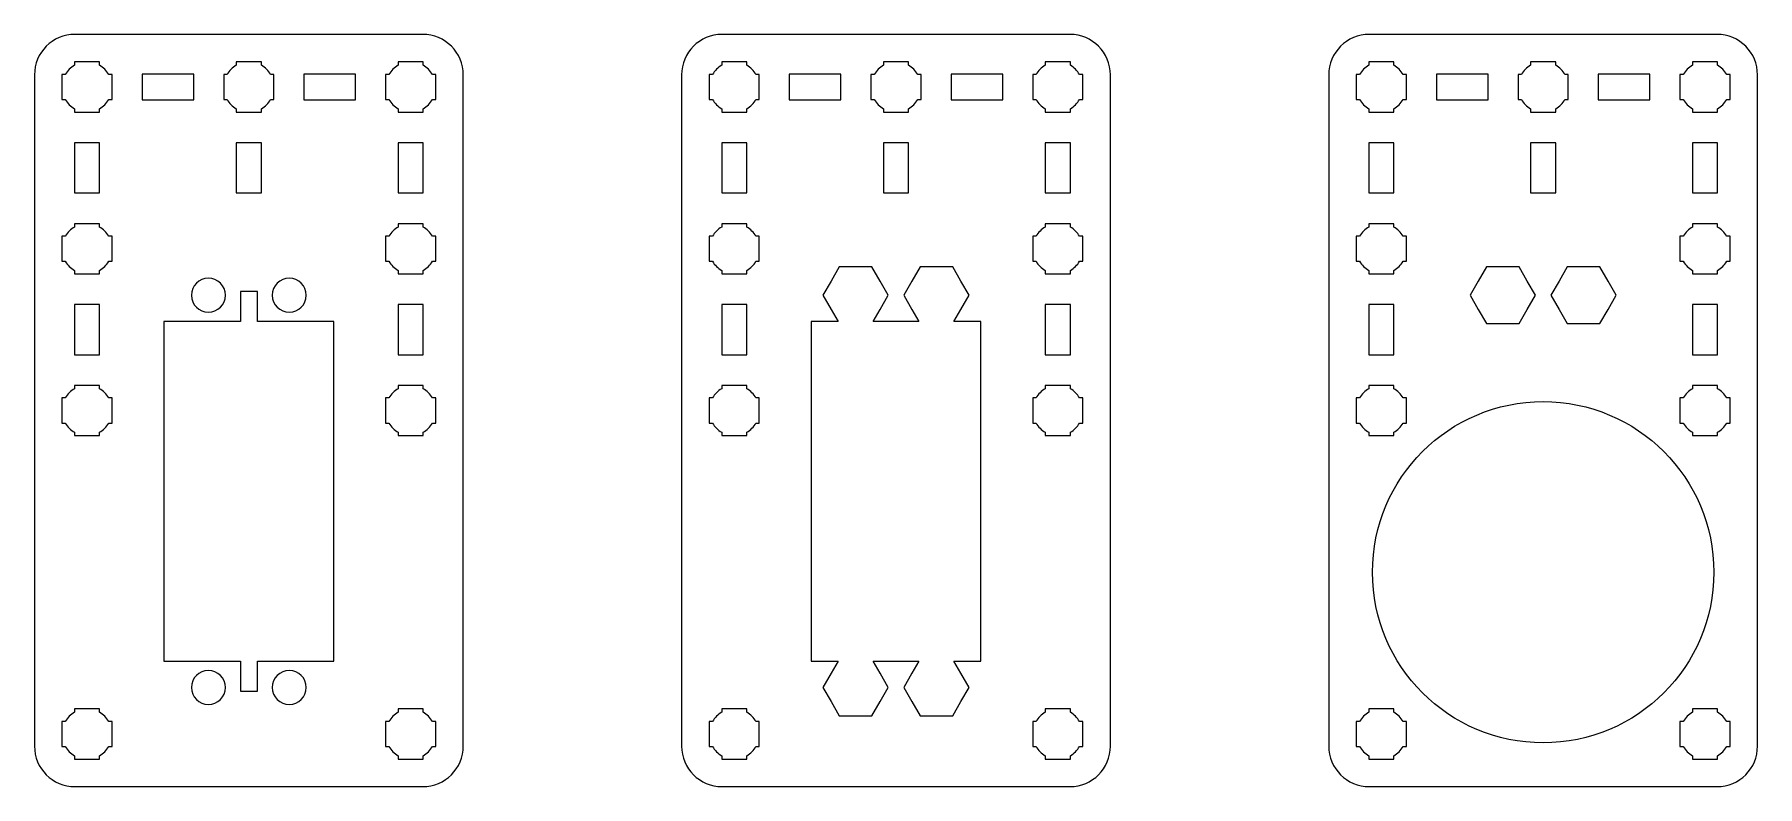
# Model space of a CAD drawing. Extents: x -132 to 82, y -195 to -102.
import ezdxf

# ---------------------------------------------------------------- set-up
doc = ezdxf.new("R2010")
doc.units = 0
doc.header["$MEASUREMENT"] = 0
doc.layers.add('LAYER_1', color=7, linetype='CONTINUOUS')

msp = doc.modelspace()

# ---------------------------------------------------------------- linework, layer by layer
at = {"layer": 'LAYER_1'}
msp.add_ellipse((55, -168.5), major_axis=(0, 21.1), ratio=1, dxfattribs=at)
for points, knots in [([(-83.4992, -102), (-80.7286, -102.0008), (-78.4998, -104.2315), (-78.4998, -107.001), (-78.4998, -107.001), (-78.4998, -134.6669), (-78.4998, -162.3331), (-78.4998, -189.999), (-78.4998, -189.999), (-78.4998, -192.769), (-80.7307, -195), (-83.5007, -195), (-83.5007, -195), (-83.5007, -195), (-126.4993, -195), (-126.4993, -195), (-126.4993, -195), (-129.2706, -195), (-131.5002, -192.769), (-131.5002, -189.999), (-131.5002, -189.999), (-131.5002, -162.3331), (-131.5002, -134.6669), (-131.5002, -107.001), (-131.5002, -107.001), (-131.5002, -104.231), (-129.2693, -102), (-126.4993, -102), (-126.4993, -102), (-126.4993, -102), (-83.4992, -102), (-83.4992, -102)], [0, 0, 0, 0, 0.125, 0.125, 0.125, 0.125, 0.25, 0.25, 0.25, 0.25, 0.375, 0.375, 0.375, 0.375, 0.5, 0.5, 0.5, 0.5, 0.625, 0.625, 0.625, 0.625, 0.75, 0.75, 0.75, 0.75, 0.875, 0.875, 0.875, 0.875, 1, 1, 1, 1]), ([(-3.4992, -102), (-0.7286, -102.0008), (1.5002, -104.2315), (1.5002, -107.001), (1.5002, -107.001), (1.5002, -134.6669), (1.5002, -162.3331), (1.5002, -189.999), (1.5002, -189.999), (1.5002, -192.769), (-0.7307, -195), (-3.5007, -195), (-3.5007, -195), (-3.5007, -195), (-46.4993, -195), (-46.4993, -195), (-46.4993, -195), (-49.2706, -195), (-51.5002, -192.769), (-51.5002, -189.999), (-51.5002, -189.999), (-51.5002, -162.3331), (-51.5002, -134.6669), (-51.5002, -107.001), (-51.5002, -107.001), (-51.5002, -104.231), (-49.2693, -102), (-46.4993, -102), (-46.4993, -102), (-46.4993, -102), (-3.4992, -102), (-3.4992, -102)], [0, 0, 0, 0, 0.125, 0.125, 0.125, 0.125, 0.25, 0.25, 0.25, 0.25, 0.375, 0.375, 0.375, 0.375, 0.5, 0.5, 0.5, 0.5, 0.625, 0.625, 0.625, 0.625, 0.75, 0.75, 0.75, 0.75, 0.875, 0.875, 0.875, 0.875, 1, 1, 1, 1]), ([(76.5008, -102), (79.2714, -102.0008), (81.5002, -104.2315), (81.5002, -107.001), (81.5002, -107.001), (81.5002, -134.6669), (81.5002, -162.3331), (81.5002, -189.999), (81.5002, -189.999), (81.5002, -192.769), (79.2693, -195), (76.4993, -195), (76.4993, -195), (76.4993, -195), (33.5007, -195), (33.5007, -195), (33.5007, -195), (30.7294, -195), (28.4998, -192.769), (28.4998, -189.999), (28.4998, -189.999), (28.4998, -162.3331), (28.4998, -134.6669), (28.4998, -107.001), (28.4998, -107.001), (28.4998, -104.231), (30.7307, -102), (33.5007, -102), (33.5007, -102), (33.5007, -102), (76.5008, -102), (76.5008, -102)], [0, 0, 0, 0, 0.125, 0.125, 0.125, 0.125, 0.25, 0.25, 0.25, 0.25, 0.375, 0.375, 0.375, 0.375, 0.5, 0.5, 0.5, 0.5, 0.625, 0.625, 0.625, 0.625, 0.75, 0.75, 0.75, 0.75, 0.875, 0.875, 0.875, 0.875, 1, 1, 1, 1]), ([(-123.4493, -111.5994), (-123.4493, -111.5994), (-124.984, -111.5994), (-124.984, -111.5994), (-124.984, -111.5994), (-124.984, -111.5994), (-125, -111.5997), (-125, -111.5997), (-125, -111.5997), (-125, -111.5997), (-125.016, -111.5994), (-125.016, -111.5994), (-125.016, -111.5994), (-125.016, -111.5994), (-126.5493, -111.5994), (-126.5493, -111.5994), (-126.5493, -111.5994), (-126.5493, -111.5994), (-126.5493, -111.1852), (-126.5493, -111.1852), (-126.5493, -111.1852), (-127.0201, -110.9129), (-127.4126, -110.5202), (-127.685, -110.0496), (-127.685, -110.0496), (-127.685, -110.0496), (-128.0992, -110.0496), (-128.0992, -110.0496), (-128.0992, -110.0496), (-128.0992, -110.0496), (-128.0992, -108.5611), (-128.0992, -108.5611), (-128.0992, -108.5611), (-128.0992, -108.5611), (-128.0999, -108.4997), (-128.0999, -108.4997), (-128.0999, -108.4997), (-128.0999, -108.4997), (-128.0992, -108.4383), (-128.0992, -108.4383), (-128.0992, -108.4383), (-128.0992, -108.4383), (-128.0992, -106.9496), (-128.0992, -106.9496), (-128.0992, -106.9496), (-128.0992, -106.9496), (-127.6852, -106.9496), (-127.6852, -106.9496), (-127.6852, -106.9496), (-127.4128, -106.4787), (-127.0202, -106.0862), (-126.5493, -105.814), (-126.5493, -105.814), (-126.5493, -105.814), (-126.5493, -105.3997), (-126.5493, -105.3997), (-126.5493, -105.3997), (-126.5493, -105.3997), (-123.4493, -105.3997), (-123.4493, -105.3997), (-123.4493, -105.3997), (-123.4493, -105.3997), (-123.4493, -105.8149), (-123.4493, -105.8149), (-123.4493, -105.8149), (-122.9792, -106.0871), (-122.5871, -106.4794), (-122.3149, -106.9496), (-122.3149, -106.9496), (-122.3149, -106.9496), (-121.8995, -106.9496), (-121.8995, -106.9496), (-121.8995, -106.9496), (-121.8995, -106.9496), (-121.8995, -110.0496), (-121.8995, -110.0496), (-121.8995, -110.0496), (-121.8995, -110.0496), (-122.3152, -110.0496), (-122.3152, -110.0496), (-122.3152, -110.0496), (-122.5873, -110.5197), (-122.9793, -110.912), (-123.4493, -111.1842), (-123.4493, -111.1842), (-123.4493, -111.1842), (-123.4493, -111.5994), (-123.4493, -111.5994)], [0, 0, 0, 0, 0.04545455, 0.04545455, 0.04545455, 0.04545455, 0.09090909, 0.09090909, 0.09090909, 0.09090909, 0.13636364, 0.13636364, 0.13636364, 0.13636364, 0.18181818, 0.18181818, 0.18181818, 0.18181818, 0.22727273, 0.22727273, 0.22727273, 0.22727273, 0.27272727, 0.27272727, 0.27272727, 0.27272727, 0.31818182, 0.31818182, 0.31818182, 0.31818182, 0.36363636, 0.36363636, 0.36363636, 0.36363636, 0.40909091, 0.40909091, 0.40909091, 0.40909091, 0.45454545, 0.45454545, 0.45454545, 0.45454545, 0.5, 0.5, 0.5, 0.5, 0.54545455, 0.54545455, 0.54545455, 0.54545455, 0.59090909, 0.59090909, 0.59090909, 0.59090909, 0.63636364, 0.63636364, 0.63636364, 0.63636364, 0.68181818, 0.68181818, 0.68181818, 0.68181818, 0.72727273, 0.72727273, 0.72727273, 0.72727273, 0.77272727, 0.77272727, 0.77272727, 0.77272727, 0.81818182, 0.81818182, 0.81818182, 0.81818182, 0.86363636, 0.86363636, 0.86363636, 0.86363636, 0.90909091, 0.90909091, 0.90909091, 0.90909091, 0.95454545, 0.95454545, 0.95454545, 0.95454545, 1, 1, 1, 1]), ([(-103.4493, -111.5994), (-103.4493, -111.5994), (-104.984, -111.5994), (-104.984, -111.5994), (-104.984, -111.5994), (-104.984, -111.5994), (-105, -111.5997), (-105, -111.5997), (-105, -111.5997), (-105, -111.5997), (-105.016, -111.5994), (-105.016, -111.5994), (-105.016, -111.5994), (-105.016, -111.5994), (-106.5493, -111.5994), (-106.5493, -111.5994), (-106.5493, -111.5994), (-106.5493, -111.5994), (-106.5493, -111.1852), (-106.5493, -111.1852), (-106.5493, -111.1852), (-107.0201, -110.9129), (-107.4126, -110.5202), (-107.685, -110.0496), (-107.685, -110.0496), (-107.685, -110.0496), (-108.0992, -110.0496), (-108.0992, -110.0496), (-108.0992, -110.0496), (-108.0992, -110.0496), (-108.0992, -108.5611), (-108.0992, -108.5611), (-108.0992, -108.5611), (-108.0992, -108.5611), (-108.0999, -108.4997), (-108.0999, -108.4997), (-108.0999, -108.4997), (-108.0999, -108.4997), (-108.0992, -108.4383), (-108.0992, -108.4383), (-108.0992, -108.4383), (-108.0992, -108.4383), (-108.0992, -106.9496), (-108.0992, -106.9496), (-108.0992, -106.9496), (-108.0992, -106.9496), (-107.6852, -106.9496), (-107.6852, -106.9496), (-107.6852, -106.9496), (-107.4128, -106.4787), (-107.0202, -106.0862), (-106.5493, -105.814), (-106.5493, -105.814), (-106.5493, -105.814), (-106.5493, -105.3997), (-106.5493, -105.3997), (-106.5493, -105.3997), (-106.5493, -105.3997), (-103.4493, -105.3997), (-103.4493, -105.3997), (-103.4493, -105.3997), (-103.4493, -105.3997), (-103.4493, -105.8149), (-103.4493, -105.8149), (-103.4493, -105.8149), (-102.9792, -106.0871), (-102.5871, -106.4794), (-102.3149, -106.9496), (-102.3149, -106.9496), (-102.3149, -106.9496), (-101.8995, -106.9496), (-101.8995, -106.9496), (-101.8995, -106.9496), (-101.8995, -106.9496), (-101.8995, -110.0496), (-101.8995, -110.0496), (-101.8995, -110.0496), (-101.8995, -110.0496), (-102.3152, -110.0496), (-102.3152, -110.0496), (-102.3152, -110.0496), (-102.5873, -110.5197), (-102.9793, -110.912), (-103.4493, -111.1842), (-103.4493, -111.1842), (-103.4493, -111.1842), (-103.4493, -111.5994), (-103.4493, -111.5994)], [0, 0, 0, 0, 0.04545455, 0.04545455, 0.04545455, 0.04545455, 0.09090909, 0.09090909, 0.09090909, 0.09090909, 0.13636364, 0.13636364, 0.13636364, 0.13636364, 0.18181818, 0.18181818, 0.18181818, 0.18181818, 0.22727273, 0.22727273, 0.22727273, 0.22727273, 0.27272727, 0.27272727, 0.27272727, 0.27272727, 0.31818182, 0.31818182, 0.31818182, 0.31818182, 0.36363636, 0.36363636, 0.36363636, 0.36363636, 0.40909091, 0.40909091, 0.40909091, 0.40909091, 0.45454545, 0.45454545, 0.45454545, 0.45454545, 0.5, 0.5, 0.5, 0.5, 0.54545455, 0.54545455, 0.54545455, 0.54545455, 0.59090909, 0.59090909, 0.59090909, 0.59090909, 0.63636364, 0.63636364, 0.63636364, 0.63636364, 0.68181818, 0.68181818, 0.68181818, 0.68181818, 0.72727273, 0.72727273, 0.72727273, 0.72727273, 0.77272727, 0.77272727, 0.77272727, 0.77272727, 0.81818182, 0.81818182, 0.81818182, 0.81818182, 0.86363636, 0.86363636, 0.86363636, 0.86363636, 0.90909091, 0.90909091, 0.90909091, 0.90909091, 0.95454545, 0.95454545, 0.95454545, 0.95454545, 1, 1, 1, 1]), ([(-83.4493, -111.5994), (-83.4493, -111.5994), (-84.984, -111.5994), (-84.984, -111.5994), (-84.984, -111.5994), (-84.984, -111.5994), (-85, -111.5997), (-85, -111.5997), (-85, -111.5997), (-85, -111.5997), (-85.016, -111.5994), (-85.016, -111.5994), (-85.016, -111.5994), (-85.016, -111.5994), (-86.5493, -111.5994), (-86.5493, -111.5994), (-86.5493, -111.5994), (-86.5493, -111.5994), (-86.5493, -111.1852), (-86.5493, -111.1852), (-86.5493, -111.1852), (-87.0201, -110.9129), (-87.4126, -110.5202), (-87.685, -110.0496), (-87.685, -110.0496), (-87.685, -110.0496), (-88.0992, -110.0496), (-88.0992, -110.0496), (-88.0992, -110.0496), (-88.0992, -110.0496), (-88.0992, -108.5611), (-88.0992, -108.5611), (-88.0992, -108.5611), (-88.0992, -108.5611), (-88.0999, -108.4997), (-88.0999, -108.4997), (-88.0999, -108.4997), (-88.0999, -108.4997), (-88.0992, -108.4383), (-88.0992, -108.4383), (-88.0992, -108.4383), (-88.0992, -108.4383), (-88.0992, -106.9496), (-88.0992, -106.9496), (-88.0992, -106.9496), (-88.0992, -106.9496), (-87.6852, -106.9496), (-87.6852, -106.9496), (-87.6852, -106.9496), (-87.4128, -106.4787), (-87.0202, -106.0862), (-86.5493, -105.814), (-86.5493, -105.814), (-86.5493, -105.814), (-86.5493, -105.3997), (-86.5493, -105.3997), (-86.5493, -105.3997), (-86.5493, -105.3997), (-83.4493, -105.3997), (-83.4493, -105.3997), (-83.4493, -105.3997), (-83.4493, -105.3997), (-83.4493, -105.8149), (-83.4493, -105.8149), (-83.4493, -105.8149), (-82.9792, -106.0871), (-82.5871, -106.4794), (-82.3149, -106.9496), (-82.3149, -106.9496), (-82.3149, -106.9496), (-81.8995, -106.9496), (-81.8995, -106.9496), (-81.8995, -106.9496), (-81.8995, -106.9496), (-81.8995, -110.0496), (-81.8995, -110.0496), (-81.8995, -110.0496), (-81.8995, -110.0496), (-82.3152, -110.0496), (-82.3152, -110.0496), (-82.3152, -110.0496), (-82.5873, -110.5197), (-82.9793, -110.912), (-83.4493, -111.1842), (-83.4493, -111.1842), (-83.4493, -111.1842), (-83.4493, -111.5994), (-83.4493, -111.5994)], [0, 0, 0, 0, 0.04545455, 0.04545455, 0.04545455, 0.04545455, 0.09090909, 0.09090909, 0.09090909, 0.09090909, 0.13636364, 0.13636364, 0.13636364, 0.13636364, 0.18181818, 0.18181818, 0.18181818, 0.18181818, 0.22727273, 0.22727273, 0.22727273, 0.22727273, 0.27272727, 0.27272727, 0.27272727, 0.27272727, 0.31818182, 0.31818182, 0.31818182, 0.31818182, 0.36363636, 0.36363636, 0.36363636, 0.36363636, 0.40909091, 0.40909091, 0.40909091, 0.40909091, 0.45454545, 0.45454545, 0.45454545, 0.45454545, 0.5, 0.5, 0.5, 0.5, 0.54545455, 0.54545455, 0.54545455, 0.54545455, 0.59090909, 0.59090909, 0.59090909, 0.59090909, 0.63636364, 0.63636364, 0.63636364, 0.63636364, 0.68181818, 0.68181818, 0.68181818, 0.68181818, 0.72727273, 0.72727273, 0.72727273, 0.72727273, 0.77272727, 0.77272727, 0.77272727, 0.77272727, 0.81818182, 0.81818182, 0.81818182, 0.81818182, 0.86363636, 0.86363636, 0.86363636, 0.86363636, 0.90909091, 0.90909091, 0.90909091, 0.90909091, 0.95454545, 0.95454545, 0.95454545, 0.95454545, 1, 1, 1, 1]), ([(-43.4493, -111.5994), (-43.4493, -111.5994), (-44.984, -111.5994), (-44.984, -111.5994), (-44.984, -111.5994), (-44.984, -111.5994), (-45, -111.5997), (-45, -111.5997), (-45, -111.5997), (-45, -111.5997), (-45.016, -111.5994), (-45.016, -111.5994), (-45.016, -111.5994), (-45.016, -111.5994), (-46.5493, -111.5994), (-46.5493, -111.5994), (-46.5493, -111.5994), (-46.5493, -111.5994), (-46.5493, -111.1852), (-46.5493, -111.1852), (-46.5493, -111.1852), (-47.0201, -110.9129), (-47.4126, -110.5202), (-47.685, -110.0496), (-47.685, -110.0496), (-47.685, -110.0496), (-48.0992, -110.0496), (-48.0992, -110.0496), (-48.0992, -110.0496), (-48.0992, -110.0496), (-48.0992, -108.5611), (-48.0992, -108.5611), (-48.0992, -108.5611), (-48.0992, -108.5611), (-48.0999, -108.4997), (-48.0999, -108.4997), (-48.0999, -108.4997), (-48.0999, -108.4997), (-48.0992, -108.4383), (-48.0992, -108.4383), (-48.0992, -108.4383), (-48.0992, -108.4383), (-48.0992, -106.9496), (-48.0992, -106.9496), (-48.0992, -106.9496), (-48.0992, -106.9496), (-47.6852, -106.9496), (-47.6852, -106.9496), (-47.6852, -106.9496), (-47.4128, -106.4787), (-47.0202, -106.0862), (-46.5493, -105.814), (-46.5493, -105.814), (-46.5493, -105.814), (-46.5493, -105.3997), (-46.5493, -105.3997), (-46.5493, -105.3997), (-46.5493, -105.3997), (-43.4493, -105.3997), (-43.4493, -105.3997), (-43.4493, -105.3997), (-43.4493, -105.3997), (-43.4493, -105.8149), (-43.4493, -105.8149), (-43.4493, -105.8149), (-42.9792, -106.0871), (-42.5871, -106.4794), (-42.3149, -106.9496), (-42.3149, -106.9496), (-42.3149, -106.9496), (-41.8995, -106.9496), (-41.8995, -106.9496), (-41.8995, -106.9496), (-41.8995, -106.9496), (-41.8995, -110.0496), (-41.8995, -110.0496), (-41.8995, -110.0496), (-41.8995, -110.0496), (-42.3152, -110.0496), (-42.3152, -110.0496), (-42.3152, -110.0496), (-42.5873, -110.5197), (-42.9793, -110.912), (-43.4493, -111.1842), (-43.4493, -111.1842), (-43.4493, -111.1842), (-43.4493, -111.5994), (-43.4493, -111.5994)], [0, 0, 0, 0, 0.04545455, 0.04545455, 0.04545455, 0.04545455, 0.09090909, 0.09090909, 0.09090909, 0.09090909, 0.13636364, 0.13636364, 0.13636364, 0.13636364, 0.18181818, 0.18181818, 0.18181818, 0.18181818, 0.22727273, 0.22727273, 0.22727273, 0.22727273, 0.27272727, 0.27272727, 0.27272727, 0.27272727, 0.31818182, 0.31818182, 0.31818182, 0.31818182, 0.36363636, 0.36363636, 0.36363636, 0.36363636, 0.40909091, 0.40909091, 0.40909091, 0.40909091, 0.45454545, 0.45454545, 0.45454545, 0.45454545, 0.5, 0.5, 0.5, 0.5, 0.54545455, 0.54545455, 0.54545455, 0.54545455, 0.59090909, 0.59090909, 0.59090909, 0.59090909, 0.63636364, 0.63636364, 0.63636364, 0.63636364, 0.68181818, 0.68181818, 0.68181818, 0.68181818, 0.72727273, 0.72727273, 0.72727273, 0.72727273, 0.77272727, 0.77272727, 0.77272727, 0.77272727, 0.81818182, 0.81818182, 0.81818182, 0.81818182, 0.86363636, 0.86363636, 0.86363636, 0.86363636, 0.90909091, 0.90909091, 0.90909091, 0.90909091, 0.95454545, 0.95454545, 0.95454545, 0.95454545, 1, 1, 1, 1]), ([(-23.4493, -111.5994), (-23.4493, -111.5994), (-24.984, -111.5994), (-24.984, -111.5994), (-24.984, -111.5994), (-24.984, -111.5994), (-25, -111.5997), (-25, -111.5997), (-25, -111.5997), (-25, -111.5997), (-25.016, -111.5994), (-25.016, -111.5994), (-25.016, -111.5994), (-25.016, -111.5994), (-26.5493, -111.5994), (-26.5493, -111.5994), (-26.5493, -111.5994), (-26.5493, -111.5994), (-26.5493, -111.1852), (-26.5493, -111.1852), (-26.5493, -111.1852), (-27.0201, -110.9129), (-27.4126, -110.5202), (-27.685, -110.0496), (-27.685, -110.0496), (-27.685, -110.0496), (-28.0992, -110.0496), (-28.0992, -110.0496), (-28.0992, -110.0496), (-28.0992, -110.0496), (-28.0992, -108.5611), (-28.0992, -108.5611), (-28.0992, -108.5611), (-28.0992, -108.5611), (-28.0999, -108.4997), (-28.0999, -108.4997), (-28.0999, -108.4997), (-28.0999, -108.4997), (-28.0992, -108.4383), (-28.0992, -108.4383), (-28.0992, -108.4383), (-28.0992, -108.4383), (-28.0992, -106.9496), (-28.0992, -106.9496), (-28.0992, -106.9496), (-28.0992, -106.9496), (-27.6852, -106.9496), (-27.6852, -106.9496), (-27.6852, -106.9496), (-27.4128, -106.4787), (-27.0202, -106.0862), (-26.5493, -105.814), (-26.5493, -105.814), (-26.5493, -105.814), (-26.5493, -105.3997), (-26.5493, -105.3997), (-26.5493, -105.3997), (-26.5493, -105.3997), (-23.4493, -105.3997), (-23.4493, -105.3997), (-23.4493, -105.3997), (-23.4493, -105.3997), (-23.4493, -105.8149), (-23.4493, -105.8149), (-23.4493, -105.8149), (-22.9792, -106.0871), (-22.5871, -106.4794), (-22.3149, -106.9496), (-22.3149, -106.9496), (-22.3149, -106.9496), (-21.8995, -106.9496), (-21.8995, -106.9496), (-21.8995, -106.9496), (-21.8995, -106.9496), (-21.8995, -110.0496), (-21.8995, -110.0496), (-21.8995, -110.0496), (-21.8995, -110.0496), (-22.3152, -110.0496), (-22.3152, -110.0496), (-22.3152, -110.0496), (-22.5873, -110.5197), (-22.9793, -110.912), (-23.4493, -111.1842), (-23.4493, -111.1842), (-23.4493, -111.1842), (-23.4493, -111.5994), (-23.4493, -111.5994)], [0, 0, 0, 0, 0.04545455, 0.04545455, 0.04545455, 0.04545455, 0.09090909, 0.09090909, 0.09090909, 0.09090909, 0.13636364, 0.13636364, 0.13636364, 0.13636364, 0.18181818, 0.18181818, 0.18181818, 0.18181818, 0.22727273, 0.22727273, 0.22727273, 0.22727273, 0.27272727, 0.27272727, 0.27272727, 0.27272727, 0.31818182, 0.31818182, 0.31818182, 0.31818182, 0.36363636, 0.36363636, 0.36363636, 0.36363636, 0.40909091, 0.40909091, 0.40909091, 0.40909091, 0.45454545, 0.45454545, 0.45454545, 0.45454545, 0.5, 0.5, 0.5, 0.5, 0.54545455, 0.54545455, 0.54545455, 0.54545455, 0.59090909, 0.59090909, 0.59090909, 0.59090909, 0.63636364, 0.63636364, 0.63636364, 0.63636364, 0.68181818, 0.68181818, 0.68181818, 0.68181818, 0.72727273, 0.72727273, 0.72727273, 0.72727273, 0.77272727, 0.77272727, 0.77272727, 0.77272727, 0.81818182, 0.81818182, 0.81818182, 0.81818182, 0.86363636, 0.86363636, 0.86363636, 0.86363636, 0.90909091, 0.90909091, 0.90909091, 0.90909091, 0.95454545, 0.95454545, 0.95454545, 0.95454545, 1, 1, 1, 1]), ([(-3.4493, -111.5994), (-3.4493, -111.5994), (-4.984, -111.5994), (-4.984, -111.5994), (-4.984, -111.5994), (-4.984, -111.5994), (-5, -111.5997), (-5, -111.5997), (-5, -111.5997), (-5, -111.5997), (-5.016, -111.5994), (-5.016, -111.5994), (-5.016, -111.5994), (-5.016, -111.5994), (-6.5493, -111.5994), (-6.5493, -111.5994), (-6.5493, -111.5994), (-6.5493, -111.5994), (-6.5493, -111.1852), (-6.5493, -111.1852), (-6.5493, -111.1852), (-7.0201, -110.9129), (-7.4126, -110.5202), (-7.685, -110.0496), (-7.685, -110.0496), (-7.685, -110.0496), (-8.0992, -110.0496), (-8.0992, -110.0496), (-8.0992, -110.0496), (-8.0992, -110.0496), (-8.0992, -108.5611), (-8.0992, -108.5611), (-8.0992, -108.5611), (-8.0992, -108.5611), (-8.0999, -108.4997), (-8.0999, -108.4997), (-8.0999, -108.4997), (-8.0999, -108.4997), (-8.0992, -108.4383), (-8.0992, -108.4383), (-8.0992, -108.4383), (-8.0992, -108.4383), (-8.0992, -106.9496), (-8.0992, -106.9496), (-8.0992, -106.9496), (-8.0992, -106.9496), (-7.6852, -106.9496), (-7.6852, -106.9496), (-7.6852, -106.9496), (-7.4128, -106.4787), (-7.0202, -106.0862), (-6.5493, -105.814), (-6.5493, -105.814), (-6.5493, -105.814), (-6.5493, -105.3997), (-6.5493, -105.3997), (-6.5493, -105.3997), (-6.5493, -105.3997), (-3.4493, -105.3997), (-3.4493, -105.3997), (-3.4493, -105.3997), (-3.4493, -105.3997), (-3.4493, -105.8149), (-3.4493, -105.8149), (-3.4493, -105.8149), (-2.9792, -106.0871), (-2.5871, -106.4794), (-2.3149, -106.9496), (-2.3149, -106.9496), (-2.3149, -106.9496), (-1.8995, -106.9496), (-1.8995, -106.9496), (-1.8995, -106.9496), (-1.8995, -106.9496), (-1.8995, -110.0496), (-1.8995, -110.0496), (-1.8995, -110.0496), (-1.8995, -110.0496), (-2.3152, -110.0496), (-2.3152, -110.0496), (-2.3152, -110.0496), (-2.5873, -110.5197), (-2.9793, -110.912), (-3.4493, -111.1842), (-3.4493, -111.1842), (-3.4493, -111.1842), (-3.4493, -111.5994), (-3.4493, -111.5994)], [0, 0, 0, 0, 0.04545455, 0.04545455, 0.04545455, 0.04545455, 0.09090909, 0.09090909, 0.09090909, 0.09090909, 0.13636364, 0.13636364, 0.13636364, 0.13636364, 0.18181818, 0.18181818, 0.18181818, 0.18181818, 0.22727273, 0.22727273, 0.22727273, 0.22727273, 0.27272727, 0.27272727, 0.27272727, 0.27272727, 0.31818182, 0.31818182, 0.31818182, 0.31818182, 0.36363636, 0.36363636, 0.36363636, 0.36363636, 0.40909091, 0.40909091, 0.40909091, 0.40909091, 0.45454545, 0.45454545, 0.45454545, 0.45454545, 0.5, 0.5, 0.5, 0.5, 0.54545455, 0.54545455, 0.54545455, 0.54545455, 0.59090909, 0.59090909, 0.59090909, 0.59090909, 0.63636364, 0.63636364, 0.63636364, 0.63636364, 0.68181818, 0.68181818, 0.68181818, 0.68181818, 0.72727273, 0.72727273, 0.72727273, 0.72727273, 0.77272727, 0.77272727, 0.77272727, 0.77272727, 0.81818182, 0.81818182, 0.81818182, 0.81818182, 0.86363636, 0.86363636, 0.86363636, 0.86363636, 0.90909091, 0.90909091, 0.90909091, 0.90909091, 0.95454545, 0.95454545, 0.95454545, 0.95454545, 1, 1, 1, 1]), ([(36.5507, -111.5994), (36.5507, -111.5994), (35.016, -111.5994), (35.016, -111.5994), (35.016, -111.5994), (35.016, -111.5994), (35, -111.5997), (35, -111.5997), (35, -111.5997), (35, -111.5997), (34.984, -111.5994), (34.984, -111.5994), (34.984, -111.5994), (34.984, -111.5994), (33.4507, -111.5994), (33.4507, -111.5994), (33.4507, -111.5994), (33.4507, -111.5994), (33.4507, -111.1852), (33.4507, -111.1852), (33.4507, -111.1852), (32.9799, -110.9129), (32.5874, -110.5202), (32.315, -110.0496), (32.315, -110.0496), (32.315, -110.0496), (31.9008, -110.0496), (31.9008, -110.0496), (31.9008, -110.0496), (31.9008, -110.0496), (31.9008, -108.5611), (31.9008, -108.5611), (31.9008, -108.5611), (31.9008, -108.5611), (31.9001, -108.4997), (31.9001, -108.4997), (31.9001, -108.4997), (31.9001, -108.4997), (31.9008, -108.4383), (31.9008, -108.4383), (31.9008, -108.4383), (31.9008, -108.4383), (31.9008, -106.9496), (31.9008, -106.9496), (31.9008, -106.9496), (31.9008, -106.9496), (32.3148, -106.9496), (32.3148, -106.9496), (32.3148, -106.9496), (32.5872, -106.4787), (32.9798, -106.0862), (33.4507, -105.814), (33.4507, -105.814), (33.4507, -105.814), (33.4507, -105.3997), (33.4507, -105.3997), (33.4507, -105.3997), (33.4507, -105.3997), (36.5507, -105.3997), (36.5507, -105.3997), (36.5507, -105.3997), (36.5507, -105.3997), (36.5507, -105.8149), (36.5507, -105.8149), (36.5507, -105.8149), (37.0208, -106.0871), (37.4129, -106.4794), (37.6851, -106.9496), (37.6851, -106.9496), (37.6851, -106.9496), (38.1005, -106.9496), (38.1005, -106.9496), (38.1005, -106.9496), (38.1005, -106.9496), (38.1005, -110.0496), (38.1005, -110.0496), (38.1005, -110.0496), (38.1005, -110.0496), (37.6848, -110.0496), (37.6848, -110.0496), (37.6848, -110.0496), (37.4127, -110.5197), (37.0207, -110.912), (36.5507, -111.1842), (36.5507, -111.1842), (36.5507, -111.1842), (36.5507, -111.5994), (36.5507, -111.5994)], [0, 0, 0, 0, 0.04545455, 0.04545455, 0.04545455, 0.04545455, 0.09090909, 0.09090909, 0.09090909, 0.09090909, 0.13636364, 0.13636364, 0.13636364, 0.13636364, 0.18181818, 0.18181818, 0.18181818, 0.18181818, 0.22727273, 0.22727273, 0.22727273, 0.22727273, 0.27272727, 0.27272727, 0.27272727, 0.27272727, 0.31818182, 0.31818182, 0.31818182, 0.31818182, 0.36363636, 0.36363636, 0.36363636, 0.36363636, 0.40909091, 0.40909091, 0.40909091, 0.40909091, 0.45454545, 0.45454545, 0.45454545, 0.45454545, 0.5, 0.5, 0.5, 0.5, 0.54545455, 0.54545455, 0.54545455, 0.54545455, 0.59090909, 0.59090909, 0.59090909, 0.59090909, 0.63636364, 0.63636364, 0.63636364, 0.63636364, 0.68181818, 0.68181818, 0.68181818, 0.68181818, 0.72727273, 0.72727273, 0.72727273, 0.72727273, 0.77272727, 0.77272727, 0.77272727, 0.77272727, 0.81818182, 0.81818182, 0.81818182, 0.81818182, 0.86363636, 0.86363636, 0.86363636, 0.86363636, 0.90909091, 0.90909091, 0.90909091, 0.90909091, 0.95454545, 0.95454545, 0.95454545, 0.95454545, 1, 1, 1, 1]), ([(56.5507, -111.5994), (56.5507, -111.5994), (55.016, -111.5994), (55.016, -111.5994), (55.016, -111.5994), (55.016, -111.5994), (55, -111.5997), (55, -111.5997), (55, -111.5997), (55, -111.5997), (54.984, -111.5994), (54.984, -111.5994), (54.984, -111.5994), (54.984, -111.5994), (53.4507, -111.5994), (53.4507, -111.5994), (53.4507, -111.5994), (53.4507, -111.5994), (53.4507, -111.1852), (53.4507, -111.1852), (53.4507, -111.1852), (52.9799, -110.9129), (52.5874, -110.5202), (52.315, -110.0496), (52.315, -110.0496), (52.315, -110.0496), (51.9008, -110.0496), (51.9008, -110.0496), (51.9008, -110.0496), (51.9008, -110.0496), (51.9008, -108.5611), (51.9008, -108.5611), (51.9008, -108.5611), (51.9008, -108.5611), (51.9001, -108.4997), (51.9001, -108.4997), (51.9001, -108.4997), (51.9001, -108.4997), (51.9008, -108.4383), (51.9008, -108.4383), (51.9008, -108.4383), (51.9008, -108.4383), (51.9008, -106.9496), (51.9008, -106.9496), (51.9008, -106.9496), (51.9008, -106.9496), (52.3148, -106.9496), (52.3148, -106.9496), (52.3148, -106.9496), (52.5872, -106.4787), (52.9798, -106.0862), (53.4507, -105.814), (53.4507, -105.814), (53.4507, -105.814), (53.4507, -105.3997), (53.4507, -105.3997), (53.4507, -105.3997), (53.4507, -105.3997), (56.5507, -105.3997), (56.5507, -105.3997), (56.5507, -105.3997), (56.5507, -105.3997), (56.5507, -105.8149), (56.5507, -105.8149), (56.5507, -105.8149), (57.0208, -106.0871), (57.4129, -106.4794), (57.6851, -106.9496), (57.6851, -106.9496), (57.6851, -106.9496), (58.1005, -106.9496), (58.1005, -106.9496), (58.1005, -106.9496), (58.1005, -106.9496), (58.1005, -110.0496), (58.1005, -110.0496), (58.1005, -110.0496), (58.1005, -110.0496), (57.6848, -110.0496), (57.6848, -110.0496), (57.6848, -110.0496), (57.4127, -110.5197), (57.0207, -110.912), (56.5507, -111.1842), (56.5507, -111.1842), (56.5507, -111.1842), (56.5507, -111.5994), (56.5507, -111.5994)], [0, 0, 0, 0, 0.04545455, 0.04545455, 0.04545455, 0.04545455, 0.09090909, 0.09090909, 0.09090909, 0.09090909, 0.13636364, 0.13636364, 0.13636364, 0.13636364, 0.18181818, 0.18181818, 0.18181818, 0.18181818, 0.22727273, 0.22727273, 0.22727273, 0.22727273, 0.27272727, 0.27272727, 0.27272727, 0.27272727, 0.31818182, 0.31818182, 0.31818182, 0.31818182, 0.36363636, 0.36363636, 0.36363636, 0.36363636, 0.40909091, 0.40909091, 0.40909091, 0.40909091, 0.45454545, 0.45454545, 0.45454545, 0.45454545, 0.5, 0.5, 0.5, 0.5, 0.54545455, 0.54545455, 0.54545455, 0.54545455, 0.59090909, 0.59090909, 0.59090909, 0.59090909, 0.63636364, 0.63636364, 0.63636364, 0.63636364, 0.68181818, 0.68181818, 0.68181818, 0.68181818, 0.72727273, 0.72727273, 0.72727273, 0.72727273, 0.77272727, 0.77272727, 0.77272727, 0.77272727, 0.81818182, 0.81818182, 0.81818182, 0.81818182, 0.86363636, 0.86363636, 0.86363636, 0.86363636, 0.90909091, 0.90909091, 0.90909091, 0.90909091, 0.95454545, 0.95454545, 0.95454545, 0.95454545, 1, 1, 1, 1]), ([(76.5507, -111.5994), (76.5507, -111.5994), (75.016, -111.5994), (75.016, -111.5994), (75.016, -111.5994), (75.016, -111.5994), (75, -111.5997), (75, -111.5997), (75, -111.5997), (75, -111.5997), (74.984, -111.5994), (74.984, -111.5994), (74.984, -111.5994), (74.984, -111.5994), (73.4507, -111.5994), (73.4507, -111.5994), (73.4507, -111.5994), (73.4507, -111.5994), (73.4507, -111.1852), (73.4507, -111.1852), (73.4507, -111.1852), (72.9799, -110.9129), (72.5874, -110.5202), (72.315, -110.0496), (72.315, -110.0496), (72.315, -110.0496), (71.9008, -110.0496), (71.9008, -110.0496), (71.9008, -110.0496), (71.9008, -110.0496), (71.9008, -108.5611), (71.9008, -108.5611), (71.9008, -108.5611), (71.9008, -108.5611), (71.9001, -108.4997), (71.9001, -108.4997), (71.9001, -108.4997), (71.9001, -108.4997), (71.9008, -108.4383), (71.9008, -108.4383), (71.9008, -108.4383), (71.9008, -108.4383), (71.9008, -106.9496), (71.9008, -106.9496), (71.9008, -106.9496), (71.9008, -106.9496), (72.3148, -106.9496), (72.3148, -106.9496), (72.3148, -106.9496), (72.5872, -106.4787), (72.9798, -106.0862), (73.4507, -105.814), (73.4507, -105.814), (73.4507, -105.814), (73.4507, -105.3997), (73.4507, -105.3997), (73.4507, -105.3997), (73.4507, -105.3997), (76.5507, -105.3997), (76.5507, -105.3997), (76.5507, -105.3997), (76.5507, -105.3997), (76.5507, -105.8149), (76.5507, -105.8149), (76.5507, -105.8149), (77.0208, -106.0871), (77.4129, -106.4794), (77.6851, -106.9496), (77.6851, -106.9496), (77.6851, -106.9496), (78.1005, -106.9496), (78.1005, -106.9496), (78.1005, -106.9496), (78.1005, -106.9496), (78.1005, -110.0496), (78.1005, -110.0496), (78.1005, -110.0496), (78.1005, -110.0496), (77.6848, -110.0496), (77.6848, -110.0496), (77.6848, -110.0496), (77.4127, -110.5197), (77.0207, -110.912), (76.5507, -111.1842), (76.5507, -111.1842), (76.5507, -111.1842), (76.5507, -111.5994), (76.5507, -111.5994)], [0, 0, 0, 0, 0.04545455, 0.04545455, 0.04545455, 0.04545455, 0.09090909, 0.09090909, 0.09090909, 0.09090909, 0.13636364, 0.13636364, 0.13636364, 0.13636364, 0.18181818, 0.18181818, 0.18181818, 0.18181818, 0.22727273, 0.22727273, 0.22727273, 0.22727273, 0.27272727, 0.27272727, 0.27272727, 0.27272727, 0.31818182, 0.31818182, 0.31818182, 0.31818182, 0.36363636, 0.36363636, 0.36363636, 0.36363636, 0.40909091, 0.40909091, 0.40909091, 0.40909091, 0.45454545, 0.45454545, 0.45454545, 0.45454545, 0.5, 0.5, 0.5, 0.5, 0.54545455, 0.54545455, 0.54545455, 0.54545455, 0.59090909, 0.59090909, 0.59090909, 0.59090909, 0.63636364, 0.63636364, 0.63636364, 0.63636364, 0.68181818, 0.68181818, 0.68181818, 0.68181818, 0.72727273, 0.72727273, 0.72727273, 0.72727273, 0.77272727, 0.77272727, 0.77272727, 0.77272727, 0.81818182, 0.81818182, 0.81818182, 0.81818182, 0.86363636, 0.86363636, 0.86363636, 0.86363636, 0.90909091, 0.90909091, 0.90909091, 0.90909091, 0.95454545, 0.95454545, 0.95454545, 0.95454545, 1, 1, 1, 1]), ([(-111.7995, -106.9005), (-111.7995, -106.9005), (-111.7995, -110.1006), (-111.7995, -110.1006), (-111.7995, -110.1006), (-111.7995, -110.1006), (-118.1991, -110.1006), (-118.1991, -110.1006), (-118.1991, -110.1006), (-118.1991, -110.1006), (-118.1991, -106.9005), (-118.1991, -106.9005), (-118.1991, -106.9005), (-118.1991, -106.9005), (-111.7995, -106.9005), (-111.7995, -106.9005)], [0, 0, 0, 0, 0.25, 0.25, 0.25, 0.25, 0.5, 0.5, 0.5, 0.5, 0.75, 0.75, 0.75, 0.75, 1, 1, 1, 1]), ([(-91.7995, -106.9005), (-91.7995, -106.9005), (-91.7995, -110.1006), (-91.7995, -110.1006), (-91.7995, -110.1006), (-91.7995, -110.1006), (-98.1991, -110.1006), (-98.1991, -110.1006), (-98.1991, -110.1006), (-98.1991, -110.1006), (-98.1991, -106.9005), (-98.1991, -106.9005), (-98.1991, -106.9005), (-98.1991, -106.9005), (-91.7995, -106.9005), (-91.7995, -106.9005)], [0, 0, 0, 0, 0.25, 0.25, 0.25, 0.25, 0.5, 0.5, 0.5, 0.5, 0.75, 0.75, 0.75, 0.75, 1, 1, 1, 1]), ([(-31.7995, -106.9005), (-31.7995, -106.9005), (-31.7995, -110.1006), (-31.7995, -110.1006), (-31.7995, -110.1006), (-31.7995, -110.1006), (-38.1991, -110.1006), (-38.1991, -110.1006), (-38.1991, -110.1006), (-38.1991, -110.1006), (-38.1991, -106.9005), (-38.1991, -106.9005), (-38.1991, -106.9005), (-38.1991, -106.9005), (-31.7995, -106.9005), (-31.7995, -106.9005)], [0, 0, 0, 0, 0.25, 0.25, 0.25, 0.25, 0.5, 0.5, 0.5, 0.5, 0.75, 0.75, 0.75, 0.75, 1, 1, 1, 1]), ([(-11.7995, -106.9005), (-11.7995, -106.9005), (-11.7995, -110.1006), (-11.7995, -110.1006), (-11.7995, -110.1006), (-11.7995, -110.1006), (-18.1991, -110.1006), (-18.1991, -110.1006), (-18.1991, -110.1006), (-18.1991, -110.1006), (-18.1991, -106.9005), (-18.1991, -106.9005), (-18.1991, -106.9005), (-18.1991, -106.9005), (-11.7995, -106.9005), (-11.7995, -106.9005)], [0, 0, 0, 0, 0.25, 0.25, 0.25, 0.25, 0.5, 0.5, 0.5, 0.5, 0.75, 0.75, 0.75, 0.75, 1, 1, 1, 1]), ([(48.2005, -106.9005), (48.2005, -106.9005), (48.2005, -110.1006), (48.2005, -110.1006), (48.2005, -110.1006), (48.2005, -110.1006), (41.8009, -110.1006), (41.8009, -110.1006), (41.8009, -110.1006), (41.8009, -110.1006), (41.8009, -106.9005), (41.8009, -106.9005), (41.8009, -106.9005), (41.8009, -106.9005), (48.2005, -106.9005), (48.2005, -106.9005)], [0, 0, 0, 0, 0.25, 0.25, 0.25, 0.25, 0.5, 0.5, 0.5, 0.5, 0.75, 0.75, 0.75, 0.75, 1, 1, 1, 1]), ([(68.2005, -106.9005), (68.2005, -106.9005), (68.2005, -110.1006), (68.2005, -110.1006), (68.2005, -110.1006), (68.2005, -110.1006), (61.8009, -110.1006), (61.8009, -110.1006), (61.8009, -110.1006), (61.8009, -110.1006), (61.8009, -106.9005), (61.8009, -106.9005), (61.8009, -106.9005), (61.8009, -106.9005), (68.2005, -106.9005), (68.2005, -106.9005)], [0, 0, 0, 0, 0.25, 0.25, 0.25, 0.25, 0.5, 0.5, 0.5, 0.5, 0.75, 0.75, 0.75, 0.75, 1, 1, 1, 1]), ([(-123.4493, -121.5996), (-123.4493, -121.5996), (-126.5493, -121.5996), (-126.5493, -121.5996), (-126.5493, -121.5996), (-126.5493, -121.5996), (-126.5493, -115.3996), (-126.5493, -115.3996), (-126.5493, -115.3996), (-126.5493, -115.3996), (-123.4493, -115.3996), (-123.4493, -115.3996), (-123.4493, -115.3996), (-123.4493, -115.3996), (-123.4493, -121.5996), (-123.4493, -121.5996)], [0, 0, 0, 0, 0.25, 0.25, 0.25, 0.25, 0.5, 0.5, 0.5, 0.5, 0.75, 0.75, 0.75, 0.75, 1, 1, 1, 1]), ([(-103.4493, -121.5996), (-103.4493, -121.5996), (-106.5493, -121.5996), (-106.5493, -121.5996), (-106.5493, -121.5996), (-106.5493, -121.5996), (-106.5493, -115.3996), (-106.5493, -115.3996), (-106.5493, -115.3996), (-106.5493, -115.3996), (-103.4493, -115.3996), (-103.4493, -115.3996), (-103.4493, -115.3996), (-103.4493, -115.3996), (-103.4493, -121.5996), (-103.4493, -121.5996)], [0, 0, 0, 0, 0.25, 0.25, 0.25, 0.25, 0.5, 0.5, 0.5, 0.5, 0.75, 0.75, 0.75, 0.75, 1, 1, 1, 1]), ([(-83.4493, -121.5996), (-83.4493, -121.5996), (-86.5493, -121.5996), (-86.5493, -121.5996), (-86.5493, -121.5996), (-86.5493, -121.5996), (-86.5493, -115.3996), (-86.5493, -115.3996), (-86.5493, -115.3996), (-86.5493, -115.3996), (-83.4493, -115.3996), (-83.4493, -115.3996), (-83.4493, -115.3996), (-83.4493, -115.3996), (-83.4493, -121.5996), (-83.4493, -121.5996)], [0, 0, 0, 0, 0.25, 0.25, 0.25, 0.25, 0.5, 0.5, 0.5, 0.5, 0.75, 0.75, 0.75, 0.75, 1, 1, 1, 1]), ([(-43.4493, -121.5996), (-43.4493, -121.5996), (-46.5493, -121.5996), (-46.5493, -121.5996), (-46.5493, -121.5996), (-46.5493, -121.5996), (-46.5493, -115.3996), (-46.5493, -115.3996), (-46.5493, -115.3996), (-46.5493, -115.3996), (-43.4493, -115.3996), (-43.4493, -115.3996), (-43.4493, -115.3996), (-43.4493, -115.3996), (-43.4493, -121.5996), (-43.4493, -121.5996)], [0, 0, 0, 0, 0.25, 0.25, 0.25, 0.25, 0.5, 0.5, 0.5, 0.5, 0.75, 0.75, 0.75, 0.75, 1, 1, 1, 1]), ([(-23.4493, -121.5996), (-23.4493, -121.5996), (-26.5493, -121.5996), (-26.5493, -121.5996), (-26.5493, -121.5996), (-26.5493, -121.5996), (-26.5493, -115.3996), (-26.5493, -115.3996), (-26.5493, -115.3996), (-26.5493, -115.3996), (-23.4493, -115.3996), (-23.4493, -115.3996), (-23.4493, -115.3996), (-23.4493, -115.3996), (-23.4493, -121.5996), (-23.4493, -121.5996)], [0, 0, 0, 0, 0.25, 0.25, 0.25, 0.25, 0.5, 0.5, 0.5, 0.5, 0.75, 0.75, 0.75, 0.75, 1, 1, 1, 1]), ([(-3.4493, -121.5996), (-3.4493, -121.5996), (-6.5493, -121.5996), (-6.5493, -121.5996), (-6.5493, -121.5996), (-6.5493, -121.5996), (-6.5493, -115.3996), (-6.5493, -115.3996), (-6.5493, -115.3996), (-6.5493, -115.3996), (-3.4493, -115.3996), (-3.4493, -115.3996), (-3.4493, -115.3996), (-3.4493, -115.3996), (-3.4493, -121.5996), (-3.4493, -121.5996)], [0, 0, 0, 0, 0.25, 0.25, 0.25, 0.25, 0.5, 0.5, 0.5, 0.5, 0.75, 0.75, 0.75, 0.75, 1, 1, 1, 1]), ([(36.5507, -121.5996), (36.5507, -121.5996), (33.4507, -121.5996), (33.4507, -121.5996), (33.4507, -121.5996), (33.4507, -121.5996), (33.4507, -115.3996), (33.4507, -115.3996), (33.4507, -115.3996), (33.4507, -115.3996), (36.5507, -115.3996), (36.5507, -115.3996), (36.5507, -115.3996), (36.5507, -115.3996), (36.5507, -121.5996), (36.5507, -121.5996)], [0, 0, 0, 0, 0.25, 0.25, 0.25, 0.25, 0.5, 0.5, 0.5, 0.5, 0.75, 0.75, 0.75, 0.75, 1, 1, 1, 1]), ([(56.5507, -121.5996), (56.5507, -121.5996), (53.4507, -121.5996), (53.4507, -121.5996), (53.4507, -121.5996), (53.4507, -121.5996), (53.4507, -115.3996), (53.4507, -115.3996), (53.4507, -115.3996), (53.4507, -115.3996), (56.5507, -115.3996), (56.5507, -115.3996), (56.5507, -115.3996), (56.5507, -115.3996), (56.5507, -121.5996), (56.5507, -121.5996)], [0, 0, 0, 0, 0.25, 0.25, 0.25, 0.25, 0.5, 0.5, 0.5, 0.5, 0.75, 0.75, 0.75, 0.75, 1, 1, 1, 1]), ([(76.5507, -121.5996), (76.5507, -121.5996), (73.4507, -121.5996), (73.4507, -121.5996), (73.4507, -121.5996), (73.4507, -121.5996), (73.4507, -115.3996), (73.4507, -115.3996), (73.4507, -115.3996), (73.4507, -115.3996), (76.5507, -115.3996), (76.5507, -115.3996), (76.5507, -115.3996), (76.5507, -115.3996), (76.5507, -121.5996), (76.5507, -121.5996)], [0, 0, 0, 0, 0.25, 0.25, 0.25, 0.25, 0.5, 0.5, 0.5, 0.5, 0.75, 0.75, 0.75, 0.75, 1, 1, 1, 1]), ([(-123.4493, -131.5994), (-123.4493, -131.5994), (-124.984, -131.5994), (-124.984, -131.5994), (-124.984, -131.5994), (-124.984, -131.5994), (-125, -131.5997), (-125, -131.5997), (-125, -131.5997), (-125, -131.5997), (-125.016, -131.5994), (-125.016, -131.5994), (-125.016, -131.5994), (-125.016, -131.5994), (-126.5493, -131.5994), (-126.5493, -131.5994), (-126.5493, -131.5994), (-126.5493, -131.5994), (-126.5493, -131.1852), (-126.5493, -131.1852), (-126.5493, -131.1852), (-127.0201, -130.9129), (-127.4126, -130.5202), (-127.685, -130.0496), (-127.685, -130.0496), (-127.685, -130.0496), (-128.0992, -130.0496), (-128.0992, -130.0496), (-128.0992, -130.0496), (-128.0992, -130.0496), (-128.0992, -128.5611), (-128.0992, -128.5611), (-128.0992, -128.5611), (-128.0992, -128.5611), (-128.0999, -128.4997), (-128.0999, -128.4997), (-128.0999, -128.4997), (-128.0999, -128.4997), (-128.0992, -128.4383), (-128.0992, -128.4383), (-128.0992, -128.4383), (-128.0992, -128.4383), (-128.0992, -126.9496), (-128.0992, -126.9496), (-128.0992, -126.9496), (-128.0992, -126.9496), (-127.6852, -126.9496), (-127.6852, -126.9496), (-127.6852, -126.9496), (-127.4128, -126.4787), (-127.0202, -126.0862), (-126.5493, -125.814), (-126.5493, -125.814), (-126.5493, -125.814), (-126.5493, -125.3997), (-126.5493, -125.3997), (-126.5493, -125.3997), (-126.5493, -125.3997), (-123.4493, -125.3997), (-123.4493, -125.3997), (-123.4493, -125.3997), (-123.4493, -125.3997), (-123.4493, -125.8149), (-123.4493, -125.8149), (-123.4493, -125.8149), (-122.9792, -126.0871), (-122.5871, -126.4794), (-122.3149, -126.9496), (-122.3149, -126.9496), (-122.3149, -126.9496), (-121.8995, -126.9496), (-121.8995, -126.9496), (-121.8995, -126.9496), (-121.8995, -126.9496), (-121.8995, -130.0496), (-121.8995, -130.0496), (-121.8995, -130.0496), (-121.8995, -130.0496), (-122.3152, -130.0496), (-122.3152, -130.0496), (-122.3152, -130.0496), (-122.5873, -130.5197), (-122.9793, -130.912), (-123.4493, -131.1842), (-123.4493, -131.1842), (-123.4493, -131.1842), (-123.4493, -131.5994), (-123.4493, -131.5994)], [0, 0, 0, 0, 0.04545455, 0.04545455, 0.04545455, 0.04545455, 0.09090909, 0.09090909, 0.09090909, 0.09090909, 0.13636364, 0.13636364, 0.13636364, 0.13636364, 0.18181818, 0.18181818, 0.18181818, 0.18181818, 0.22727273, 0.22727273, 0.22727273, 0.22727273, 0.27272727, 0.27272727, 0.27272727, 0.27272727, 0.31818182, 0.31818182, 0.31818182, 0.31818182, 0.36363636, 0.36363636, 0.36363636, 0.36363636, 0.40909091, 0.40909091, 0.40909091, 0.40909091, 0.45454545, 0.45454545, 0.45454545, 0.45454545, 0.5, 0.5, 0.5, 0.5, 0.54545455, 0.54545455, 0.54545455, 0.54545455, 0.59090909, 0.59090909, 0.59090909, 0.59090909, 0.63636364, 0.63636364, 0.63636364, 0.63636364, 0.68181818, 0.68181818, 0.68181818, 0.68181818, 0.72727273, 0.72727273, 0.72727273, 0.72727273, 0.77272727, 0.77272727, 0.77272727, 0.77272727, 0.81818182, 0.81818182, 0.81818182, 0.81818182, 0.86363636, 0.86363636, 0.86363636, 0.86363636, 0.90909091, 0.90909091, 0.90909091, 0.90909091, 0.95454545, 0.95454545, 0.95454545, 0.95454545, 1, 1, 1, 1]), ([(-83.4493, -131.5994), (-83.4493, -131.5994), (-84.984, -131.5994), (-84.984, -131.5994), (-84.984, -131.5994), (-84.984, -131.5994), (-85, -131.5997), (-85, -131.5997), (-85, -131.5997), (-85, -131.5997), (-85.016, -131.5994), (-85.016, -131.5994), (-85.016, -131.5994), (-85.016, -131.5994), (-86.5493, -131.5994), (-86.5493, -131.5994), (-86.5493, -131.5994), (-86.5493, -131.5994), (-86.5493, -131.1852), (-86.5493, -131.1852), (-86.5493, -131.1852), (-87.0201, -130.9129), (-87.4126, -130.5202), (-87.685, -130.0496), (-87.685, -130.0496), (-87.685, -130.0496), (-88.0992, -130.0496), (-88.0992, -130.0496), (-88.0992, -130.0496), (-88.0992, -130.0496), (-88.0992, -128.5611), (-88.0992, -128.5611), (-88.0992, -128.5611), (-88.0992, -128.5611), (-88.0999, -128.4997), (-88.0999, -128.4997), (-88.0999, -128.4997), (-88.0999, -128.4997), (-88.0992, -128.4383), (-88.0992, -128.4383), (-88.0992, -128.4383), (-88.0992, -128.4383), (-88.0992, -126.9496), (-88.0992, -126.9496), (-88.0992, -126.9496), (-88.0992, -126.9496), (-87.6852, -126.9496), (-87.6852, -126.9496), (-87.6852, -126.9496), (-87.4128, -126.4787), (-87.0202, -126.0862), (-86.5493, -125.814), (-86.5493, -125.814), (-86.5493, -125.814), (-86.5493, -125.3997), (-86.5493, -125.3997), (-86.5493, -125.3997), (-86.5493, -125.3997), (-83.4493, -125.3997), (-83.4493, -125.3997), (-83.4493, -125.3997), (-83.4493, -125.3997), (-83.4493, -125.8149), (-83.4493, -125.8149), (-83.4493, -125.8149), (-82.9792, -126.0871), (-82.5871, -126.4794), (-82.3149, -126.9496), (-82.3149, -126.9496), (-82.3149, -126.9496), (-81.8995, -126.9496), (-81.8995, -126.9496), (-81.8995, -126.9496), (-81.8995, -126.9496), (-81.8995, -130.0496), (-81.8995, -130.0496), (-81.8995, -130.0496), (-81.8995, -130.0496), (-82.3152, -130.0496), (-82.3152, -130.0496), (-82.3152, -130.0496), (-82.5873, -130.5197), (-82.9793, -130.912), (-83.4493, -131.1842), (-83.4493, -131.1842), (-83.4493, -131.1842), (-83.4493, -131.5994), (-83.4493, -131.5994)], [0, 0, 0, 0, 0.04545455, 0.04545455, 0.04545455, 0.04545455, 0.09090909, 0.09090909, 0.09090909, 0.09090909, 0.13636364, 0.13636364, 0.13636364, 0.13636364, 0.18181818, 0.18181818, 0.18181818, 0.18181818, 0.22727273, 0.22727273, 0.22727273, 0.22727273, 0.27272727, 0.27272727, 0.27272727, 0.27272727, 0.31818182, 0.31818182, 0.31818182, 0.31818182, 0.36363636, 0.36363636, 0.36363636, 0.36363636, 0.40909091, 0.40909091, 0.40909091, 0.40909091, 0.45454545, 0.45454545, 0.45454545, 0.45454545, 0.5, 0.5, 0.5, 0.5, 0.54545455, 0.54545455, 0.54545455, 0.54545455, 0.59090909, 0.59090909, 0.59090909, 0.59090909, 0.63636364, 0.63636364, 0.63636364, 0.63636364, 0.68181818, 0.68181818, 0.68181818, 0.68181818, 0.72727273, 0.72727273, 0.72727273, 0.72727273, 0.77272727, 0.77272727, 0.77272727, 0.77272727, 0.81818182, 0.81818182, 0.81818182, 0.81818182, 0.86363636, 0.86363636, 0.86363636, 0.86363636, 0.90909091, 0.90909091, 0.90909091, 0.90909091, 0.95454545, 0.95454545, 0.95454545, 0.95454545, 1, 1, 1, 1]), ([(-43.4493, -131.5994), (-43.4493, -131.5994), (-44.984, -131.5994), (-44.984, -131.5994), (-44.984, -131.5994), (-44.984, -131.5994), (-45, -131.5997), (-45, -131.5997), (-45, -131.5997), (-45, -131.5997), (-45.016, -131.5994), (-45.016, -131.5994), (-45.016, -131.5994), (-45.016, -131.5994), (-46.5493, -131.5994), (-46.5493, -131.5994), (-46.5493, -131.5994), (-46.5493, -131.5994), (-46.5493, -131.1852), (-46.5493, -131.1852), (-46.5493, -131.1852), (-47.0201, -130.9129), (-47.4126, -130.5202), (-47.685, -130.0496), (-47.685, -130.0496), (-47.685, -130.0496), (-48.0992, -130.0496), (-48.0992, -130.0496), (-48.0992, -130.0496), (-48.0992, -130.0496), (-48.0992, -128.5611), (-48.0992, -128.5611), (-48.0992, -128.5611), (-48.0992, -128.5611), (-48.0999, -128.4997), (-48.0999, -128.4997), (-48.0999, -128.4997), (-48.0999, -128.4997), (-48.0992, -128.4383), (-48.0992, -128.4383), (-48.0992, -128.4383), (-48.0992, -128.4383), (-48.0992, -126.9496), (-48.0992, -126.9496), (-48.0992, -126.9496), (-48.0992, -126.9496), (-47.6852, -126.9496), (-47.6852, -126.9496), (-47.6852, -126.9496), (-47.4128, -126.4787), (-47.0202, -126.0862), (-46.5493, -125.814), (-46.5493, -125.814), (-46.5493, -125.814), (-46.5493, -125.3997), (-46.5493, -125.3997), (-46.5493, -125.3997), (-46.5493, -125.3997), (-43.4493, -125.3997), (-43.4493, -125.3997), (-43.4493, -125.3997), (-43.4493, -125.3997), (-43.4493, -125.8149), (-43.4493, -125.8149), (-43.4493, -125.8149), (-42.9792, -126.0871), (-42.5871, -126.4794), (-42.3149, -126.9496), (-42.3149, -126.9496), (-42.3149, -126.9496), (-41.8995, -126.9496), (-41.8995, -126.9496), (-41.8995, -126.9496), (-41.8995, -126.9496), (-41.8995, -130.0496), (-41.8995, -130.0496), (-41.8995, -130.0496), (-41.8995, -130.0496), (-42.3152, -130.0496), (-42.3152, -130.0496), (-42.3152, -130.0496), (-42.5873, -130.5197), (-42.9793, -130.912), (-43.4493, -131.1842), (-43.4493, -131.1842), (-43.4493, -131.1842), (-43.4493, -131.5994), (-43.4493, -131.5994)], [0, 0, 0, 0, 0.04545455, 0.04545455, 0.04545455, 0.04545455, 0.09090909, 0.09090909, 0.09090909, 0.09090909, 0.13636364, 0.13636364, 0.13636364, 0.13636364, 0.18181818, 0.18181818, 0.18181818, 0.18181818, 0.22727273, 0.22727273, 0.22727273, 0.22727273, 0.27272727, 0.27272727, 0.27272727, 0.27272727, 0.31818182, 0.31818182, 0.31818182, 0.31818182, 0.36363636, 0.36363636, 0.36363636, 0.36363636, 0.40909091, 0.40909091, 0.40909091, 0.40909091, 0.45454545, 0.45454545, 0.45454545, 0.45454545, 0.5, 0.5, 0.5, 0.5, 0.54545455, 0.54545455, 0.54545455, 0.54545455, 0.59090909, 0.59090909, 0.59090909, 0.59090909, 0.63636364, 0.63636364, 0.63636364, 0.63636364, 0.68181818, 0.68181818, 0.68181818, 0.68181818, 0.72727273, 0.72727273, 0.72727273, 0.72727273, 0.77272727, 0.77272727, 0.77272727, 0.77272727, 0.81818182, 0.81818182, 0.81818182, 0.81818182, 0.86363636, 0.86363636, 0.86363636, 0.86363636, 0.90909091, 0.90909091, 0.90909091, 0.90909091, 0.95454545, 0.95454545, 0.95454545, 0.95454545, 1, 1, 1, 1]), ([(-3.4493, -131.5994), (-3.4493, -131.5994), (-4.984, -131.5994), (-4.984, -131.5994), (-4.984, -131.5994), (-4.984, -131.5994), (-5, -131.5997), (-5, -131.5997), (-5, -131.5997), (-5, -131.5997), (-5.016, -131.5994), (-5.016, -131.5994), (-5.016, -131.5994), (-5.016, -131.5994), (-6.5493, -131.5994), (-6.5493, -131.5994), (-6.5493, -131.5994), (-6.5493, -131.5994), (-6.5493, -131.1852), (-6.5493, -131.1852), (-6.5493, -131.1852), (-7.0201, -130.9129), (-7.4126, -130.5202), (-7.685, -130.0496), (-7.685, -130.0496), (-7.685, -130.0496), (-8.0992, -130.0496), (-8.0992, -130.0496), (-8.0992, -130.0496), (-8.0992, -130.0496), (-8.0992, -128.5611), (-8.0992, -128.5611), (-8.0992, -128.5611), (-8.0992, -128.5611), (-8.0999, -128.4997), (-8.0999, -128.4997), (-8.0999, -128.4997), (-8.0999, -128.4997), (-8.0992, -128.4383), (-8.0992, -128.4383), (-8.0992, -128.4383), (-8.0992, -128.4383), (-8.0992, -126.9496), (-8.0992, -126.9496), (-8.0992, -126.9496), (-8.0992, -126.9496), (-7.6852, -126.9496), (-7.6852, -126.9496), (-7.6852, -126.9496), (-7.4128, -126.4787), (-7.0202, -126.0862), (-6.5493, -125.814), (-6.5493, -125.814), (-6.5493, -125.814), (-6.5493, -125.3997), (-6.5493, -125.3997), (-6.5493, -125.3997), (-6.5493, -125.3997), (-3.4493, -125.3997), (-3.4493, -125.3997), (-3.4493, -125.3997), (-3.4493, -125.3997), (-3.4493, -125.8149), (-3.4493, -125.8149), (-3.4493, -125.8149), (-2.9792, -126.0871), (-2.5871, -126.4794), (-2.3149, -126.9496), (-2.3149, -126.9496), (-2.3149, -126.9496), (-1.8995, -126.9496), (-1.8995, -126.9496), (-1.8995, -126.9496), (-1.8995, -126.9496), (-1.8995, -130.0496), (-1.8995, -130.0496), (-1.8995, -130.0496), (-1.8995, -130.0496), (-2.3152, -130.0496), (-2.3152, -130.0496), (-2.3152, -130.0496), (-2.5873, -130.5197), (-2.9793, -130.912), (-3.4493, -131.1842), (-3.4493, -131.1842), (-3.4493, -131.1842), (-3.4493, -131.5994), (-3.4493, -131.5994)], [0, 0, 0, 0, 0.04545455, 0.04545455, 0.04545455, 0.04545455, 0.09090909, 0.09090909, 0.09090909, 0.09090909, 0.13636364, 0.13636364, 0.13636364, 0.13636364, 0.18181818, 0.18181818, 0.18181818, 0.18181818, 0.22727273, 0.22727273, 0.22727273, 0.22727273, 0.27272727, 0.27272727, 0.27272727, 0.27272727, 0.31818182, 0.31818182, 0.31818182, 0.31818182, 0.36363636, 0.36363636, 0.36363636, 0.36363636, 0.40909091, 0.40909091, 0.40909091, 0.40909091, 0.45454545, 0.45454545, 0.45454545, 0.45454545, 0.5, 0.5, 0.5, 0.5, 0.54545455, 0.54545455, 0.54545455, 0.54545455, 0.59090909, 0.59090909, 0.59090909, 0.59090909, 0.63636364, 0.63636364, 0.63636364, 0.63636364, 0.68181818, 0.68181818, 0.68181818, 0.68181818, 0.72727273, 0.72727273, 0.72727273, 0.72727273, 0.77272727, 0.77272727, 0.77272727, 0.77272727, 0.81818182, 0.81818182, 0.81818182, 0.81818182, 0.86363636, 0.86363636, 0.86363636, 0.86363636, 0.90909091, 0.90909091, 0.90909091, 0.90909091, 0.95454545, 0.95454545, 0.95454545, 0.95454545, 1, 1, 1, 1]), ([(36.5507, -131.5994), (36.5507, -131.5994), (35.016, -131.5994), (35.016, -131.5994), (35.016, -131.5994), (35.016, -131.5994), (35, -131.5997), (35, -131.5997), (35, -131.5997), (35, -131.5997), (34.984, -131.5994), (34.984, -131.5994), (34.984, -131.5994), (34.984, -131.5994), (33.4507, -131.5994), (33.4507, -131.5994), (33.4507, -131.5994), (33.4507, -131.5994), (33.4507, -131.1852), (33.4507, -131.1852), (33.4507, -131.1852), (32.9799, -130.9129), (32.5874, -130.5202), (32.315, -130.0496), (32.315, -130.0496), (32.315, -130.0496), (31.9008, -130.0496), (31.9008, -130.0496), (31.9008, -130.0496), (31.9008, -130.0496), (31.9008, -128.5611), (31.9008, -128.5611), (31.9008, -128.5611), (31.9008, -128.5611), (31.9001, -128.4997), (31.9001, -128.4997), (31.9001, -128.4997), (31.9001, -128.4997), (31.9008, -128.4383), (31.9008, -128.4383), (31.9008, -128.4383), (31.9008, -128.4383), (31.9008, -126.9496), (31.9008, -126.9496), (31.9008, -126.9496), (31.9008, -126.9496), (32.3148, -126.9496), (32.3148, -126.9496), (32.3148, -126.9496), (32.5872, -126.4787), (32.9798, -126.0862), (33.4507, -125.814), (33.4507, -125.814), (33.4507, -125.814), (33.4507, -125.3997), (33.4507, -125.3997), (33.4507, -125.3997), (33.4507, -125.3997), (36.5507, -125.3997), (36.5507, -125.3997), (36.5507, -125.3997), (36.5507, -125.3997), (36.5507, -125.8149), (36.5507, -125.8149), (36.5507, -125.8149), (37.0208, -126.0871), (37.4129, -126.4794), (37.6851, -126.9496), (37.6851, -126.9496), (37.6851, -126.9496), (38.1005, -126.9496), (38.1005, -126.9496), (38.1005, -126.9496), (38.1005, -126.9496), (38.1005, -130.0496), (38.1005, -130.0496), (38.1005, -130.0496), (38.1005, -130.0496), (37.6848, -130.0496), (37.6848, -130.0496), (37.6848, -130.0496), (37.4127, -130.5197), (37.0207, -130.912), (36.5507, -131.1842), (36.5507, -131.1842), (36.5507, -131.1842), (36.5507, -131.5994), (36.5507, -131.5994)], [0, 0, 0, 0, 0.04545455, 0.04545455, 0.04545455, 0.04545455, 0.09090909, 0.09090909, 0.09090909, 0.09090909, 0.13636364, 0.13636364, 0.13636364, 0.13636364, 0.18181818, 0.18181818, 0.18181818, 0.18181818, 0.22727273, 0.22727273, 0.22727273, 0.22727273, 0.27272727, 0.27272727, 0.27272727, 0.27272727, 0.31818182, 0.31818182, 0.31818182, 0.31818182, 0.36363636, 0.36363636, 0.36363636, 0.36363636, 0.40909091, 0.40909091, 0.40909091, 0.40909091, 0.45454545, 0.45454545, 0.45454545, 0.45454545, 0.5, 0.5, 0.5, 0.5, 0.54545455, 0.54545455, 0.54545455, 0.54545455, 0.59090909, 0.59090909, 0.59090909, 0.59090909, 0.63636364, 0.63636364, 0.63636364, 0.63636364, 0.68181818, 0.68181818, 0.68181818, 0.68181818, 0.72727273, 0.72727273, 0.72727273, 0.72727273, 0.77272727, 0.77272727, 0.77272727, 0.77272727, 0.81818182, 0.81818182, 0.81818182, 0.81818182, 0.86363636, 0.86363636, 0.86363636, 0.86363636, 0.90909091, 0.90909091, 0.90909091, 0.90909091, 0.95454545, 0.95454545, 0.95454545, 0.95454545, 1, 1, 1, 1]), ([(76.5507, -131.5994), (76.5507, -131.5994), (75.016, -131.5994), (75.016, -131.5994), (75.016, -131.5994), (75.016, -131.5994), (75, -131.5997), (75, -131.5997), (75, -131.5997), (75, -131.5997), (74.984, -131.5994), (74.984, -131.5994), (74.984, -131.5994), (74.984, -131.5994), (73.4507, -131.5994), (73.4507, -131.5994), (73.4507, -131.5994), (73.4507, -131.5994), (73.4507, -131.1852), (73.4507, -131.1852), (73.4507, -131.1852), (72.9799, -130.9129), (72.5874, -130.5202), (72.315, -130.0496), (72.315, -130.0496), (72.315, -130.0496), (71.9008, -130.0496), (71.9008, -130.0496), (71.9008, -130.0496), (71.9008, -130.0496), (71.9008, -128.5611), (71.9008, -128.5611), (71.9008, -128.5611), (71.9008, -128.5611), (71.9001, -128.4997), (71.9001, -128.4997), (71.9001, -128.4997), (71.9001, -128.4997), (71.9008, -128.4383), (71.9008, -128.4383), (71.9008, -128.4383), (71.9008, -128.4383), (71.9008, -126.9496), (71.9008, -126.9496), (71.9008, -126.9496), (71.9008, -126.9496), (72.3148, -126.9496), (72.3148, -126.9496), (72.3148, -126.9496), (72.5872, -126.4787), (72.9798, -126.0862), (73.4507, -125.814), (73.4507, -125.814), (73.4507, -125.814), (73.4507, -125.3997), (73.4507, -125.3997), (73.4507, -125.3997), (73.4507, -125.3997), (76.5507, -125.3997), (76.5507, -125.3997), (76.5507, -125.3997), (76.5507, -125.3997), (76.5507, -125.8149), (76.5507, -125.8149), (76.5507, -125.8149), (77.0208, -126.0871), (77.4129, -126.4794), (77.6851, -126.9496), (77.6851, -126.9496), (77.6851, -126.9496), (78.1005, -126.9496), (78.1005, -126.9496), (78.1005, -126.9496), (78.1005, -126.9496), (78.1005, -130.0496), (78.1005, -130.0496), (78.1005, -130.0496), (78.1005, -130.0496), (77.6848, -130.0496), (77.6848, -130.0496), (77.6848, -130.0496), (77.4127, -130.5197), (77.0207, -130.912), (76.5507, -131.1842), (76.5507, -131.1842), (76.5507, -131.1842), (76.5507, -131.5994), (76.5507, -131.5994)], [0, 0, 0, 0, 0.04545455, 0.04545455, 0.04545455, 0.04545455, 0.09090909, 0.09090909, 0.09090909, 0.09090909, 0.13636364, 0.13636364, 0.13636364, 0.13636364, 0.18181818, 0.18181818, 0.18181818, 0.18181818, 0.22727273, 0.22727273, 0.22727273, 0.22727273, 0.27272727, 0.27272727, 0.27272727, 0.27272727, 0.31818182, 0.31818182, 0.31818182, 0.31818182, 0.36363636, 0.36363636, 0.36363636, 0.36363636, 0.40909091, 0.40909091, 0.40909091, 0.40909091, 0.45454545, 0.45454545, 0.45454545, 0.45454545, 0.5, 0.5, 0.5, 0.5, 0.54545455, 0.54545455, 0.54545455, 0.54545455, 0.59090909, 0.59090909, 0.59090909, 0.59090909, 0.63636364, 0.63636364, 0.63636364, 0.63636364, 0.68181818, 0.68181818, 0.68181818, 0.68181818, 0.72727273, 0.72727273, 0.72727273, 0.72727273, 0.77272727, 0.77272727, 0.77272727, 0.77272727, 0.81818182, 0.81818182, 0.81818182, 0.81818182, 0.86363636, 0.86363636, 0.86363636, 0.86363636, 0.90909091, 0.90909091, 0.90909091, 0.90909091, 0.95454545, 0.95454545, 0.95454545, 0.95454545, 1, 1, 1, 1]), ([(-14.4996, -137.4996), (-14.4996, -137.4996), (-14.4996, -179.4996), (-14.4996, -179.4996), (-14.4996, -179.4996), (-14.4996, -179.4996), (-17.8346, -179.4996), (-17.8346, -179.4996), (-17.8346, -179.4996), (-17.8346, -179.4996), (-16.9685, -180.9996), (-16.9685, -180.9996), (-16.9685, -180.9996), (-16.9685, -180.9996), (-15.9581, -182.7496), (-15.9581, -182.7496), (-15.9581, -182.7496), (-15.9581, -182.7496), (-16.9685, -184.4996), (-16.9685, -184.4996), (-16.9685, -184.4996), (-16.9685, -184.4996), (-17.9789, -186.2496), (-17.9789, -186.2496), (-17.9789, -186.2496), (-17.9789, -186.2496), (-19.9996, -186.2496), (-19.9996, -186.2496), (-19.9996, -186.2496), (-19.9996, -186.2496), (-22.0203, -186.2496), (-22.0203, -186.2496), (-22.0203, -186.2496), (-22.0203, -186.2496), (-23.0307, -184.4996), (-23.0307, -184.4996), (-23.0307, -184.4996), (-23.0307, -184.4996), (-24.0411, -182.7496), (-24.0411, -182.7496), (-24.0411, -182.7496), (-24.0411, -182.7496), (-23.0307, -180.9996), (-23.0307, -180.9996), (-23.0307, -180.9996), (-23.0307, -180.9996), (-22.1646, -179.4996), (-22.1646, -179.4996), (-22.1646, -179.4996), (-22.1646, -179.4996), (-27.8346, -179.4996), (-27.8346, -179.4996), (-27.8346, -179.4996), (-27.8346, -179.4996), (-26.9685, -180.9996), (-26.9685, -180.9996), (-26.9685, -180.9996), (-26.9685, -180.9996), (-25.9581, -182.7496), (-25.9581, -182.7496), (-25.9581, -182.7496), (-25.9581, -182.7496), (-26.9685, -184.4996), (-26.9685, -184.4996), (-26.9685, -184.4996), (-26.9685, -184.4996), (-27.9789, -186.2496), (-27.9789, -186.2496), (-27.9789, -186.2496), (-27.9789, -186.2496), (-29.9996, -186.2496), (-29.9996, -186.2496), (-29.9996, -186.2496), (-29.9996, -186.2496), (-32.0203, -186.2496), (-32.0203, -186.2496), (-32.0203, -186.2496), (-32.0203, -186.2496), (-33.0307, -184.4996), (-33.0307, -184.4996), (-33.0307, -184.4996), (-33.0307, -184.4996), (-34.0411, -182.7496), (-34.0411, -182.7496), (-34.0411, -182.7496), (-34.0411, -182.7496), (-33.0307, -180.9996), (-33.0307, -180.9996), (-33.0307, -180.9996), (-33.0307, -180.9996), (-32.1646, -179.4996), (-32.1646, -179.4996), (-32.1646, -179.4996), (-32.1646, -179.4996), (-35.4996, -179.4996), (-35.4996, -179.4996), (-35.4996, -179.4996), (-35.4996, -179.4996), (-35.4996, -137.4996), (-35.4996, -137.4996), (-35.4996, -137.4996), (-35.4996, -137.4996), (-32.1646, -137.4996), (-32.1646, -137.4996), (-32.1646, -137.4996), (-32.1646, -137.4996), (-33.0307, -135.9996), (-33.0307, -135.9996), (-33.0307, -135.9996), (-33.0307, -135.9996), (-34.0411, -134.2496), (-34.0411, -134.2496), (-34.0411, -134.2496), (-34.0411, -134.2496), (-33.0307, -132.4996), (-33.0307, -132.4996), (-33.0307, -132.4996), (-33.0307, -132.4996), (-32.0203, -130.7496), (-32.0203, -130.7496), (-32.0203, -130.7496), (-32.0203, -130.7496), (-29.9996, -130.7496), (-29.9996, -130.7496), (-29.9996, -130.7496), (-29.9996, -130.7496), (-27.9789, -130.7496), (-27.9789, -130.7496), (-27.9789, -130.7496), (-27.9789, -130.7496), (-26.9685, -132.4996), (-26.9685, -132.4996), (-26.9685, -132.4996), (-26.9685, -132.4996), (-25.9581, -134.2496), (-25.9581, -134.2496), (-25.9581, -134.2496), (-25.9581, -134.2496), (-26.9685, -135.9996), (-26.9685, -135.9996), (-26.9685, -135.9996), (-26.9685, -135.9996), (-27.8346, -137.4996), (-27.8346, -137.4996), (-27.8346, -137.4996), (-27.8346, -137.4996), (-22.1646, -137.4996), (-22.1646, -137.4996), (-22.1646, -137.4996), (-22.1646, -137.4996), (-23.0307, -135.9996), (-23.0307, -135.9996), (-23.0307, -135.9996), (-23.0307, -135.9996), (-24.0411, -134.2496), (-24.0411, -134.2496), (-24.0411, -134.2496), (-24.0411, -134.2496), (-23.0307, -132.4996), (-23.0307, -132.4996), (-23.0307, -132.4996), (-23.0307, -132.4996), (-22.0203, -130.7496), (-22.0203, -130.7496), (-22.0203, -130.7496), (-22.0203, -130.7496), (-19.9996, -130.7496), (-19.9996, -130.7496), (-19.9996, -130.7496), (-19.9996, -130.7496), (-17.9789, -130.7496), (-17.9789, -130.7496), (-17.9789, -130.7496), (-17.9789, -130.7496), (-16.9685, -132.4996), (-16.9685, -132.4996), (-16.9685, -132.4996), (-16.9685, -132.4996), (-15.9581, -134.2496), (-15.9581, -134.2496), (-15.9581, -134.2496), (-15.9581, -134.2496), (-16.9685, -135.9996), (-16.9685, -135.9996), (-16.9685, -135.9996), (-16.9685, -135.9996), (-17.8346, -137.4996), (-17.8346, -137.4996), (-17.8346, -137.4996), (-17.8346, -137.4996), (-14.4996, -137.4996), (-14.4996, -137.4996)], [0, 0, 0, 0, 0.02083333, 0.02083333, 0.02083333, 0.02083333, 0.04166667, 0.04166667, 0.04166667, 0.04166667, 0.0625, 0.0625, 0.0625, 0.0625, 0.08333333, 0.08333333, 0.08333333, 0.08333333, 0.10416667, 0.10416667, 0.10416667, 0.10416667, 0.125, 0.125, 0.125, 0.125, 0.14583333, 0.14583333, 0.14583333, 0.14583333, 0.16666667, 0.16666667, 0.16666667, 0.16666667, 0.1875, 0.1875, 0.1875, 0.1875, 0.20833333, 0.20833333, 0.20833333, 0.20833333, 0.22916667, 0.22916667, 0.22916667, 0.22916667, 0.25, 0.25, 0.25, 0.25, 0.27083333, 0.27083333, 0.27083333, 0.27083333, 0.29166667, 0.29166667, 0.29166667, 0.29166667, 0.3125, 0.3125, 0.3125, 0.3125, 0.33333333, 0.33333333, 0.33333333, 0.33333333, 0.35416667, 0.35416667, 0.35416667, 0.35416667, 0.375, 0.375, 0.375, 0.375, 0.39583333, 0.39583333, 0.39583333, 0.39583333, 0.41666667, 0.41666667, 0.41666667, 0.41666667, 0.4375, 0.4375, 0.4375, 0.4375, 0.45833333, 0.45833333, 0.45833333, 0.45833333, 0.47916667, 0.47916667, 0.47916667, 0.47916667, 0.5, 0.5, 0.5, 0.5, 0.52083333, 0.52083333, 0.52083333, 0.52083333, 0.54166667, 0.54166667, 0.54166667, 0.54166667, 0.5625, 0.5625, 0.5625, 0.5625, 0.58333333, 0.58333333, 0.58333333, 0.58333333, 0.60416667, 0.60416667, 0.60416667, 0.60416667, 0.625, 0.625, 0.625, 0.625, 0.64583333, 0.64583333, 0.64583333, 0.64583333, 0.66666667, 0.66666667, 0.66666667, 0.66666667, 0.6875, 0.6875, 0.6875, 0.6875, 0.70833333, 0.70833333, 0.70833333, 0.70833333, 0.72916667, 0.72916667, 0.72916667, 0.72916667, 0.75, 0.75, 0.75, 0.75, 0.77083333, 0.77083333, 0.77083333, 0.77083333, 0.79166667, 0.79166667, 0.79166667, 0.79166667, 0.8125, 0.8125, 0.8125, 0.8125, 0.83333333, 0.83333333, 0.83333333, 0.83333333, 0.85416667, 0.85416667, 0.85416667, 0.85416667, 0.875, 0.875, 0.875, 0.875, 0.89583333, 0.89583333, 0.89583333, 0.89583333, 0.91666667, 0.91666667, 0.91666667, 0.91666667, 0.9375, 0.9375, 0.9375, 0.9375, 0.95833333, 0.95833333, 0.95833333, 0.95833333, 0.97916667, 0.97916667, 0.97916667, 0.97916667, 1, 1, 1, 1]), ([(45.9589, -134.2496), (45.9589, -134.2496), (46.9693, -132.4996), (46.9693, -132.4996), (46.9693, -132.4996), (46.9693, -132.4996), (47.9796, -130.7496), (47.9796, -130.7496), (47.9796, -130.7496), (47.9796, -130.7496), (50.0004, -130.7496), (50.0004, -130.7496), (50.0004, -130.7496), (50.0004, -130.7496), (52.0212, -130.7496), (52.0212, -130.7496), (52.0212, -130.7496), (52.0212, -130.7496), (53.0315, -132.4996), (53.0315, -132.4996), (53.0315, -132.4996), (53.0315, -132.4996), (54.0419, -134.2496), (54.0419, -134.2496), (54.0419, -134.2496), (54.0419, -134.2496), (53.0315, -135.9996), (53.0315, -135.9996), (53.0315, -135.9996), (53.0315, -135.9996), (52.0212, -137.7496), (52.0212, -137.7496), (52.0212, -137.7496), (52.0212, -137.7496), (50.0004, -137.7496), (50.0004, -137.7496), (50.0004, -137.7496), (50.0004, -137.7496), (47.9796, -137.7496), (47.9796, -137.7496), (47.9796, -137.7496), (47.9796, -137.7496), (46.9693, -135.9996), (46.9693, -135.9996), (46.9693, -135.9996), (46.9693, -135.9996), (45.9589, -134.2496), (45.9589, -134.2496)], [0, 0, 0, 0, 0.08333333, 0.08333333, 0.08333333, 0.08333333, 0.16666667, 0.16666667, 0.16666667, 0.16666667, 0.25, 0.25, 0.25, 0.25, 0.33333333, 0.33333333, 0.33333333, 0.33333333, 0.41666667, 0.41666667, 0.41666667, 0.41666667, 0.5, 0.5, 0.5, 0.5, 0.58333333, 0.58333333, 0.58333333, 0.58333333, 0.66666667, 0.66666667, 0.66666667, 0.66666667, 0.75, 0.75, 0.75, 0.75, 0.83333333, 0.83333333, 0.83333333, 0.83333333, 0.91666667, 0.91666667, 0.91666667, 0.91666667, 1, 1, 1, 1]), ([(55.9589, -134.2496), (55.9589, -134.2496), (56.9693, -132.4996), (56.9693, -132.4996), (56.9693, -132.4996), (56.9693, -132.4996), (57.9796, -130.7496), (57.9796, -130.7496), (57.9796, -130.7496), (57.9796, -130.7496), (60.0004, -130.7496), (60.0004, -130.7496), (60.0004, -130.7496), (60.0004, -130.7496), (62.0212, -130.7496), (62.0212, -130.7496), (62.0212, -130.7496), (62.0212, -130.7496), (63.0315, -132.4996), (63.0315, -132.4996), (63.0315, -132.4996), (63.0315, -132.4996), (64.0419, -134.2496), (64.0419, -134.2496), (64.0419, -134.2496), (64.0419, -134.2496), (63.0315, -135.9996), (63.0315, -135.9996), (63.0315, -135.9996), (63.0315, -135.9996), (62.0212, -137.7496), (62.0212, -137.7496), (62.0212, -137.7496), (62.0212, -137.7496), (60.0004, -137.7496), (60.0004, -137.7496), (60.0004, -137.7496), (60.0004, -137.7496), (57.9796, -137.7496), (57.9796, -137.7496), (57.9796, -137.7496), (57.9796, -137.7496), (56.9693, -135.9996), (56.9693, -135.9996), (56.9693, -135.9996), (56.9693, -135.9996), (55.9589, -134.2496), (55.9589, -134.2496)], [0, 0, 0, 0, 0.08333333, 0.08333333, 0.08333333, 0.08333333, 0.16666667, 0.16666667, 0.16666667, 0.16666667, 0.25, 0.25, 0.25, 0.25, 0.33333333, 0.33333333, 0.33333333, 0.33333333, 0.41666667, 0.41666667, 0.41666667, 0.41666667, 0.5, 0.5, 0.5, 0.5, 0.58333333, 0.58333333, 0.58333333, 0.58333333, 0.66666667, 0.66666667, 0.66666667, 0.66666667, 0.75, 0.75, 0.75, 0.75, 0.83333333, 0.83333333, 0.83333333, 0.83333333, 0.91666667, 0.91666667, 0.91666667, 0.91666667, 1, 1, 1, 1]), ([(-94.4996, -137.4996), (-94.4996, -137.4996), (-94.4996, -179.4996), (-94.4996, -179.4996), (-94.4996, -179.4996), (-94.4996, -179.4996), (-103.9496, -179.4996), (-103.9496, -179.4996), (-103.9496, -179.4996), (-103.9496, -179.4996), (-103.9496, -183.1996), (-103.9496, -183.1996), (-103.9496, -183.1996), (-103.9496, -183.1996), (-106.0496, -183.1996), (-106.0496, -183.1996), (-106.0496, -183.1996), (-106.0496, -183.1996), (-106.0496, -179.4996), (-106.0496, -179.4996), (-106.0496, -179.4996), (-106.0496, -179.4996), (-115.4996, -179.4996), (-115.4996, -179.4996), (-115.4996, -179.4996), (-115.4996, -179.4996), (-115.4996, -137.4996), (-115.4996, -137.4996), (-115.4996, -137.4996), (-115.4996, -137.4996), (-106.0496, -137.4996), (-106.0496, -137.4996), (-106.0496, -137.4996), (-106.0496, -137.4996), (-106.0496, -133.7996), (-106.0496, -133.7996), (-106.0496, -133.7996), (-106.0496, -133.7996), (-103.9496, -133.7996), (-103.9496, -133.7996), (-103.9496, -133.7996), (-103.9496, -133.7996), (-103.9496, -137.4996), (-103.9496, -137.4996), (-103.9496, -137.4996), (-103.9496, -137.4996), (-94.4996, -137.4996), (-94.4996, -137.4996)], [0, 0, 0, 0, 0.08333333, 0.08333333, 0.08333333, 0.08333333, 0.16666667, 0.16666667, 0.16666667, 0.16666667, 0.25, 0.25, 0.25, 0.25, 0.33333333, 0.33333333, 0.33333333, 0.33333333, 0.41666667, 0.41666667, 0.41666667, 0.41666667, 0.5, 0.5, 0.5, 0.5, 0.58333333, 0.58333333, 0.58333333, 0.58333333, 0.66666667, 0.66666667, 0.66666667, 0.66666667, 0.75, 0.75, 0.75, 0.75, 0.83333333, 0.83333333, 0.83333333, 0.83333333, 0.91666667, 0.91666667, 0.91666667, 0.91666667, 1, 1, 1, 1]), ([(-107.8996, -134.2496), (-107.8996, -135.4063), (-108.843, -136.3496), (-109.9996, -136.3496), (-109.9996, -136.3496), (-111.1562, -136.3496), (-112.0996, -135.4063), (-112.0996, -134.2496), (-112.0996, -134.2496), (-112.0996, -133.0929), (-111.1562, -132.1496), (-109.9996, -132.1496), (-109.9996, -132.1496), (-108.843, -132.1496), (-107.8996, -133.0929), (-107.8996, -134.2496)], [0, 0, 0, 0, 0.25, 0.25, 0.25, 0.25, 0.5, 0.5, 0.5, 0.5, 0.75, 0.75, 0.75, 0.75, 1, 1, 1, 1]), ([(-97.8996, -134.2496), (-97.8996, -135.4063), (-98.843, -136.3496), (-99.9997, -136.3496), (-99.9997, -136.3496), (-101.1562, -136.3496), (-102.0996, -135.4063), (-102.0996, -134.2496), (-102.0996, -134.2496), (-102.0996, -133.0929), (-101.1562, -132.1496), (-99.9997, -132.1496), (-99.9997, -132.1496), (-98.843, -132.1496), (-97.8996, -133.0929), (-97.8996, -134.2496)], [0, 0, 0, 0, 0.25, 0.25, 0.25, 0.25, 0.5, 0.5, 0.5, 0.5, 0.75, 0.75, 0.75, 0.75, 1, 1, 1, 1]), ([(-123.4493, -141.5996), (-123.4493, -141.5996), (-126.5493, -141.5996), (-126.5493, -141.5996), (-126.5493, -141.5996), (-126.5493, -141.5996), (-126.5493, -135.3996), (-126.5493, -135.3996), (-126.5493, -135.3996), (-126.5493, -135.3996), (-123.4493, -135.3996), (-123.4493, -135.3996), (-123.4493, -135.3996), (-123.4493, -135.3996), (-123.4493, -141.5996), (-123.4493, -141.5996)], [0, 0, 0, 0, 0.25, 0.25, 0.25, 0.25, 0.5, 0.5, 0.5, 0.5, 0.75, 0.75, 0.75, 0.75, 1, 1, 1, 1]), ([(-83.4493, -141.5996), (-83.4493, -141.5996), (-86.5493, -141.5996), (-86.5493, -141.5996), (-86.5493, -141.5996), (-86.5493, -141.5996), (-86.5493, -135.3996), (-86.5493, -135.3996), (-86.5493, -135.3996), (-86.5493, -135.3996), (-83.4493, -135.3996), (-83.4493, -135.3996), (-83.4493, -135.3996), (-83.4493, -135.3996), (-83.4493, -141.5996), (-83.4493, -141.5996)], [0, 0, 0, 0, 0.25, 0.25, 0.25, 0.25, 0.5, 0.5, 0.5, 0.5, 0.75, 0.75, 0.75, 0.75, 1, 1, 1, 1]), ([(-43.4493, -141.5996), (-43.4493, -141.5996), (-46.5493, -141.5996), (-46.5493, -141.5996), (-46.5493, -141.5996), (-46.5493, -141.5996), (-46.5493, -135.3996), (-46.5493, -135.3996), (-46.5493, -135.3996), (-46.5493, -135.3996), (-43.4493, -135.3996), (-43.4493, -135.3996), (-43.4493, -135.3996), (-43.4493, -135.3996), (-43.4493, -141.5996), (-43.4493, -141.5996)], [0, 0, 0, 0, 0.25, 0.25, 0.25, 0.25, 0.5, 0.5, 0.5, 0.5, 0.75, 0.75, 0.75, 0.75, 1, 1, 1, 1]), ([(-3.4493, -141.5996), (-3.4493, -141.5996), (-6.5493, -141.5996), (-6.5493, -141.5996), (-6.5493, -141.5996), (-6.5493, -141.5996), (-6.5493, -135.3996), (-6.5493, -135.3996), (-6.5493, -135.3996), (-6.5493, -135.3996), (-3.4493, -135.3996), (-3.4493, -135.3996), (-3.4493, -135.3996), (-3.4493, -135.3996), (-3.4493, -141.5996), (-3.4493, -141.5996)], [0, 0, 0, 0, 0.25, 0.25, 0.25, 0.25, 0.5, 0.5, 0.5, 0.5, 0.75, 0.75, 0.75, 0.75, 1, 1, 1, 1]), ([(36.5507, -141.5996), (36.5507, -141.5996), (33.4507, -141.5996), (33.4507, -141.5996), (33.4507, -141.5996), (33.4507, -141.5996), (33.4507, -135.3996), (33.4507, -135.3996), (33.4507, -135.3996), (33.4507, -135.3996), (36.5507, -135.3996), (36.5507, -135.3996), (36.5507, -135.3996), (36.5507, -135.3996), (36.5507, -141.5996), (36.5507, -141.5996)], [0, 0, 0, 0, 0.25, 0.25, 0.25, 0.25, 0.5, 0.5, 0.5, 0.5, 0.75, 0.75, 0.75, 0.75, 1, 1, 1, 1]), ([(76.5507, -141.5996), (76.5507, -141.5996), (73.4507, -141.5996), (73.4507, -141.5996), (73.4507, -141.5996), (73.4507, -141.5996), (73.4507, -135.3996), (73.4507, -135.3996), (73.4507, -135.3996), (73.4507, -135.3996), (76.5507, -135.3996), (76.5507, -135.3996), (76.5507, -135.3996), (76.5507, -135.3996), (76.5507, -141.5996), (76.5507, -141.5996)], [0, 0, 0, 0, 0.25, 0.25, 0.25, 0.25, 0.5, 0.5, 0.5, 0.5, 0.75, 0.75, 0.75, 0.75, 1, 1, 1, 1]), ([(-123.4493, -151.5994), (-123.4493, -151.5994), (-124.984, -151.5994), (-124.984, -151.5994), (-124.984, -151.5994), (-124.984, -151.5994), (-125, -151.5997), (-125, -151.5997), (-125, -151.5997), (-125, -151.5997), (-125.016, -151.5994), (-125.016, -151.5994), (-125.016, -151.5994), (-125.016, -151.5994), (-126.5493, -151.5994), (-126.5493, -151.5994), (-126.5493, -151.5994), (-126.5493, -151.5994), (-126.5493, -151.1852), (-126.5493, -151.1852), (-126.5493, -151.1852), (-127.0201, -150.9129), (-127.4126, -150.5202), (-127.685, -150.0496), (-127.685, -150.0496), (-127.685, -150.0496), (-128.0992, -150.0496), (-128.0992, -150.0496), (-128.0992, -150.0496), (-128.0992, -150.0496), (-128.0992, -148.5611), (-128.0992, -148.5611), (-128.0992, -148.5611), (-128.0992, -148.5611), (-128.0999, -148.4997), (-128.0999, -148.4997), (-128.0999, -148.4997), (-128.0999, -148.4997), (-128.0992, -148.4383), (-128.0992, -148.4383), (-128.0992, -148.4383), (-128.0992, -148.4383), (-128.0992, -146.9496), (-128.0992, -146.9496), (-128.0992, -146.9496), (-128.0992, -146.9496), (-127.6852, -146.9496), (-127.6852, -146.9496), (-127.6852, -146.9496), (-127.4128, -146.4787), (-127.0202, -146.0862), (-126.5493, -145.814), (-126.5493, -145.814), (-126.5493, -145.814), (-126.5493, -145.3997), (-126.5493, -145.3997), (-126.5493, -145.3997), (-126.5493, -145.3997), (-123.4493, -145.3997), (-123.4493, -145.3997), (-123.4493, -145.3997), (-123.4493, -145.3997), (-123.4493, -145.8149), (-123.4493, -145.8149), (-123.4493, -145.8149), (-122.9792, -146.0871), (-122.5871, -146.4794), (-122.3149, -146.9496), (-122.3149, -146.9496), (-122.3149, -146.9496), (-121.8995, -146.9496), (-121.8995, -146.9496), (-121.8995, -146.9496), (-121.8995, -146.9496), (-121.8995, -150.0496), (-121.8995, -150.0496), (-121.8995, -150.0496), (-121.8995, -150.0496), (-122.3152, -150.0496), (-122.3152, -150.0496), (-122.3152, -150.0496), (-122.5873, -150.5197), (-122.9793, -150.912), (-123.4493, -151.1842), (-123.4493, -151.1842), (-123.4493, -151.1842), (-123.4493, -151.5994), (-123.4493, -151.5994)], [0, 0, 0, 0, 0.04545455, 0.04545455, 0.04545455, 0.04545455, 0.09090909, 0.09090909, 0.09090909, 0.09090909, 0.13636364, 0.13636364, 0.13636364, 0.13636364, 0.18181818, 0.18181818, 0.18181818, 0.18181818, 0.22727273, 0.22727273, 0.22727273, 0.22727273, 0.27272727, 0.27272727, 0.27272727, 0.27272727, 0.31818182, 0.31818182, 0.31818182, 0.31818182, 0.36363636, 0.36363636, 0.36363636, 0.36363636, 0.40909091, 0.40909091, 0.40909091, 0.40909091, 0.45454545, 0.45454545, 0.45454545, 0.45454545, 0.5, 0.5, 0.5, 0.5, 0.54545455, 0.54545455, 0.54545455, 0.54545455, 0.59090909, 0.59090909, 0.59090909, 0.59090909, 0.63636364, 0.63636364, 0.63636364, 0.63636364, 0.68181818, 0.68181818, 0.68181818, 0.68181818, 0.72727273, 0.72727273, 0.72727273, 0.72727273, 0.77272727, 0.77272727, 0.77272727, 0.77272727, 0.81818182, 0.81818182, 0.81818182, 0.81818182, 0.86363636, 0.86363636, 0.86363636, 0.86363636, 0.90909091, 0.90909091, 0.90909091, 0.90909091, 0.95454545, 0.95454545, 0.95454545, 0.95454545, 1, 1, 1, 1]), ([(-83.4493, -151.5994), (-83.4493, -151.5994), (-84.984, -151.5994), (-84.984, -151.5994), (-84.984, -151.5994), (-84.984, -151.5994), (-85, -151.5997), (-85, -151.5997), (-85, -151.5997), (-85, -151.5997), (-85.016, -151.5994), (-85.016, -151.5994), (-85.016, -151.5994), (-85.016, -151.5994), (-86.5493, -151.5994), (-86.5493, -151.5994), (-86.5493, -151.5994), (-86.5493, -151.5994), (-86.5493, -151.1852), (-86.5493, -151.1852), (-86.5493, -151.1852), (-87.0201, -150.9129), (-87.4126, -150.5202), (-87.685, -150.0496), (-87.685, -150.0496), (-87.685, -150.0496), (-88.0992, -150.0496), (-88.0992, -150.0496), (-88.0992, -150.0496), (-88.0992, -150.0496), (-88.0992, -148.5611), (-88.0992, -148.5611), (-88.0992, -148.5611), (-88.0992, -148.5611), (-88.0999, -148.4997), (-88.0999, -148.4997), (-88.0999, -148.4997), (-88.0999, -148.4997), (-88.0992, -148.4383), (-88.0992, -148.4383), (-88.0992, -148.4383), (-88.0992, -148.4383), (-88.0992, -146.9496), (-88.0992, -146.9496), (-88.0992, -146.9496), (-88.0992, -146.9496), (-87.6852, -146.9496), (-87.6852, -146.9496), (-87.6852, -146.9496), (-87.4128, -146.4787), (-87.0202, -146.0862), (-86.5493, -145.814), (-86.5493, -145.814), (-86.5493, -145.814), (-86.5493, -145.3997), (-86.5493, -145.3997), (-86.5493, -145.3997), (-86.5493, -145.3997), (-83.4493, -145.3997), (-83.4493, -145.3997), (-83.4493, -145.3997), (-83.4493, -145.3997), (-83.4493, -145.8149), (-83.4493, -145.8149), (-83.4493, -145.8149), (-82.9792, -146.0871), (-82.5871, -146.4794), (-82.3149, -146.9496), (-82.3149, -146.9496), (-82.3149, -146.9496), (-81.8995, -146.9496), (-81.8995, -146.9496), (-81.8995, -146.9496), (-81.8995, -146.9496), (-81.8995, -150.0496), (-81.8995, -150.0496), (-81.8995, -150.0496), (-81.8995, -150.0496), (-82.3152, -150.0496), (-82.3152, -150.0496), (-82.3152, -150.0496), (-82.5873, -150.5197), (-82.9793, -150.912), (-83.4493, -151.1842), (-83.4493, -151.1842), (-83.4493, -151.1842), (-83.4493, -151.5994), (-83.4493, -151.5994)], [0, 0, 0, 0, 0.04545455, 0.04545455, 0.04545455, 0.04545455, 0.09090909, 0.09090909, 0.09090909, 0.09090909, 0.13636364, 0.13636364, 0.13636364, 0.13636364, 0.18181818, 0.18181818, 0.18181818, 0.18181818, 0.22727273, 0.22727273, 0.22727273, 0.22727273, 0.27272727, 0.27272727, 0.27272727, 0.27272727, 0.31818182, 0.31818182, 0.31818182, 0.31818182, 0.36363636, 0.36363636, 0.36363636, 0.36363636, 0.40909091, 0.40909091, 0.40909091, 0.40909091, 0.45454545, 0.45454545, 0.45454545, 0.45454545, 0.5, 0.5, 0.5, 0.5, 0.54545455, 0.54545455, 0.54545455, 0.54545455, 0.59090909, 0.59090909, 0.59090909, 0.59090909, 0.63636364, 0.63636364, 0.63636364, 0.63636364, 0.68181818, 0.68181818, 0.68181818, 0.68181818, 0.72727273, 0.72727273, 0.72727273, 0.72727273, 0.77272727, 0.77272727, 0.77272727, 0.77272727, 0.81818182, 0.81818182, 0.81818182, 0.81818182, 0.86363636, 0.86363636, 0.86363636, 0.86363636, 0.90909091, 0.90909091, 0.90909091, 0.90909091, 0.95454545, 0.95454545, 0.95454545, 0.95454545, 1, 1, 1, 1]), ([(-43.4493, -151.5994), (-43.4493, -151.5994), (-44.984, -151.5994), (-44.984, -151.5994), (-44.984, -151.5994), (-44.984, -151.5994), (-45, -151.5997), (-45, -151.5997), (-45, -151.5997), (-45, -151.5997), (-45.016, -151.5994), (-45.016, -151.5994), (-45.016, -151.5994), (-45.016, -151.5994), (-46.5493, -151.5994), (-46.5493, -151.5994), (-46.5493, -151.5994), (-46.5493, -151.5994), (-46.5493, -151.1852), (-46.5493, -151.1852), (-46.5493, -151.1852), (-47.0201, -150.9129), (-47.4126, -150.5202), (-47.685, -150.0496), (-47.685, -150.0496), (-47.685, -150.0496), (-48.0992, -150.0496), (-48.0992, -150.0496), (-48.0992, -150.0496), (-48.0992, -150.0496), (-48.0992, -148.5611), (-48.0992, -148.5611), (-48.0992, -148.5611), (-48.0992, -148.5611), (-48.0999, -148.4997), (-48.0999, -148.4997), (-48.0999, -148.4997), (-48.0999, -148.4997), (-48.0992, -148.4383), (-48.0992, -148.4383), (-48.0992, -148.4383), (-48.0992, -148.4383), (-48.0992, -146.9496), (-48.0992, -146.9496), (-48.0992, -146.9496), (-48.0992, -146.9496), (-47.6852, -146.9496), (-47.6852, -146.9496), (-47.6852, -146.9496), (-47.4128, -146.4787), (-47.0202, -146.0862), (-46.5493, -145.814), (-46.5493, -145.814), (-46.5493, -145.814), (-46.5493, -145.3997), (-46.5493, -145.3997), (-46.5493, -145.3997), (-46.5493, -145.3997), (-43.4493, -145.3997), (-43.4493, -145.3997), (-43.4493, -145.3997), (-43.4493, -145.3997), (-43.4493, -145.8149), (-43.4493, -145.8149), (-43.4493, -145.8149), (-42.9792, -146.0871), (-42.5871, -146.4794), (-42.3149, -146.9496), (-42.3149, -146.9496), (-42.3149, -146.9496), (-41.8995, -146.9496), (-41.8995, -146.9496), (-41.8995, -146.9496), (-41.8995, -146.9496), (-41.8995, -150.0496), (-41.8995, -150.0496), (-41.8995, -150.0496), (-41.8995, -150.0496), (-42.3152, -150.0496), (-42.3152, -150.0496), (-42.3152, -150.0496), (-42.5873, -150.5197), (-42.9793, -150.912), (-43.4493, -151.1842), (-43.4493, -151.1842), (-43.4493, -151.1842), (-43.4493, -151.5994), (-43.4493, -151.5994)], [0, 0, 0, 0, 0.04545455, 0.04545455, 0.04545455, 0.04545455, 0.09090909, 0.09090909, 0.09090909, 0.09090909, 0.13636364, 0.13636364, 0.13636364, 0.13636364, 0.18181818, 0.18181818, 0.18181818, 0.18181818, 0.22727273, 0.22727273, 0.22727273, 0.22727273, 0.27272727, 0.27272727, 0.27272727, 0.27272727, 0.31818182, 0.31818182, 0.31818182, 0.31818182, 0.36363636, 0.36363636, 0.36363636, 0.36363636, 0.40909091, 0.40909091, 0.40909091, 0.40909091, 0.45454545, 0.45454545, 0.45454545, 0.45454545, 0.5, 0.5, 0.5, 0.5, 0.54545455, 0.54545455, 0.54545455, 0.54545455, 0.59090909, 0.59090909, 0.59090909, 0.59090909, 0.63636364, 0.63636364, 0.63636364, 0.63636364, 0.68181818, 0.68181818, 0.68181818, 0.68181818, 0.72727273, 0.72727273, 0.72727273, 0.72727273, 0.77272727, 0.77272727, 0.77272727, 0.77272727, 0.81818182, 0.81818182, 0.81818182, 0.81818182, 0.86363636, 0.86363636, 0.86363636, 0.86363636, 0.90909091, 0.90909091, 0.90909091, 0.90909091, 0.95454545, 0.95454545, 0.95454545, 0.95454545, 1, 1, 1, 1]), ([(-3.4493, -151.5994), (-3.4493, -151.5994), (-4.984, -151.5994), (-4.984, -151.5994), (-4.984, -151.5994), (-4.984, -151.5994), (-5, -151.5997), (-5, -151.5997), (-5, -151.5997), (-5, -151.5997), (-5.016, -151.5994), (-5.016, -151.5994), (-5.016, -151.5994), (-5.016, -151.5994), (-6.5493, -151.5994), (-6.5493, -151.5994), (-6.5493, -151.5994), (-6.5493, -151.5994), (-6.5493, -151.1852), (-6.5493, -151.1852), (-6.5493, -151.1852), (-7.0201, -150.9129), (-7.4126, -150.5202), (-7.685, -150.0496), (-7.685, -150.0496), (-7.685, -150.0496), (-8.0992, -150.0496), (-8.0992, -150.0496), (-8.0992, -150.0496), (-8.0992, -150.0496), (-8.0992, -148.5611), (-8.0992, -148.5611), (-8.0992, -148.5611), (-8.0992, -148.5611), (-8.0999, -148.4997), (-8.0999, -148.4997), (-8.0999, -148.4997), (-8.0999, -148.4997), (-8.0992, -148.4383), (-8.0992, -148.4383), (-8.0992, -148.4383), (-8.0992, -148.4383), (-8.0992, -146.9496), (-8.0992, -146.9496), (-8.0992, -146.9496), (-8.0992, -146.9496), (-7.6852, -146.9496), (-7.6852, -146.9496), (-7.6852, -146.9496), (-7.4128, -146.4787), (-7.0202, -146.0862), (-6.5493, -145.814), (-6.5493, -145.814), (-6.5493, -145.814), (-6.5493, -145.3997), (-6.5493, -145.3997), (-6.5493, -145.3997), (-6.5493, -145.3997), (-3.4493, -145.3997), (-3.4493, -145.3997), (-3.4493, -145.3997), (-3.4493, -145.3997), (-3.4493, -145.8149), (-3.4493, -145.8149), (-3.4493, -145.8149), (-2.9792, -146.0871), (-2.5871, -146.4794), (-2.3149, -146.9496), (-2.3149, -146.9496), (-2.3149, -146.9496), (-1.8995, -146.9496), (-1.8995, -146.9496), (-1.8995, -146.9496), (-1.8995, -146.9496), (-1.8995, -150.0496), (-1.8995, -150.0496), (-1.8995, -150.0496), (-1.8995, -150.0496), (-2.3152, -150.0496), (-2.3152, -150.0496), (-2.3152, -150.0496), (-2.5873, -150.5197), (-2.9793, -150.912), (-3.4493, -151.1842), (-3.4493, -151.1842), (-3.4493, -151.1842), (-3.4493, -151.5994), (-3.4493, -151.5994)], [0, 0, 0, 0, 0.04545455, 0.04545455, 0.04545455, 0.04545455, 0.09090909, 0.09090909, 0.09090909, 0.09090909, 0.13636364, 0.13636364, 0.13636364, 0.13636364, 0.18181818, 0.18181818, 0.18181818, 0.18181818, 0.22727273, 0.22727273, 0.22727273, 0.22727273, 0.27272727, 0.27272727, 0.27272727, 0.27272727, 0.31818182, 0.31818182, 0.31818182, 0.31818182, 0.36363636, 0.36363636, 0.36363636, 0.36363636, 0.40909091, 0.40909091, 0.40909091, 0.40909091, 0.45454545, 0.45454545, 0.45454545, 0.45454545, 0.5, 0.5, 0.5, 0.5, 0.54545455, 0.54545455, 0.54545455, 0.54545455, 0.59090909, 0.59090909, 0.59090909, 0.59090909, 0.63636364, 0.63636364, 0.63636364, 0.63636364, 0.68181818, 0.68181818, 0.68181818, 0.68181818, 0.72727273, 0.72727273, 0.72727273, 0.72727273, 0.77272727, 0.77272727, 0.77272727, 0.77272727, 0.81818182, 0.81818182, 0.81818182, 0.81818182, 0.86363636, 0.86363636, 0.86363636, 0.86363636, 0.90909091, 0.90909091, 0.90909091, 0.90909091, 0.95454545, 0.95454545, 0.95454545, 0.95454545, 1, 1, 1, 1]), ([(36.5507, -151.5994), (36.5507, -151.5994), (35.016, -151.5994), (35.016, -151.5994), (35.016, -151.5994), (35.016, -151.5994), (35, -151.5997), (35, -151.5997), (35, -151.5997), (35, -151.5997), (34.984, -151.5994), (34.984, -151.5994), (34.984, -151.5994), (34.984, -151.5994), (33.4507, -151.5994), (33.4507, -151.5994), (33.4507, -151.5994), (33.4507, -151.5994), (33.4507, -151.1852), (33.4507, -151.1852), (33.4507, -151.1852), (32.9799, -150.9129), (32.5874, -150.5202), (32.315, -150.0496), (32.315, -150.0496), (32.315, -150.0496), (31.9008, -150.0496), (31.9008, -150.0496), (31.9008, -150.0496), (31.9008, -150.0496), (31.9008, -148.5611), (31.9008, -148.5611), (31.9008, -148.5611), (31.9008, -148.5611), (31.9001, -148.4997), (31.9001, -148.4997), (31.9001, -148.4997), (31.9001, -148.4997), (31.9008, -148.4383), (31.9008, -148.4383), (31.9008, -148.4383), (31.9008, -148.4383), (31.9008, -146.9496), (31.9008, -146.9496), (31.9008, -146.9496), (31.9008, -146.9496), (32.3148, -146.9496), (32.3148, -146.9496), (32.3148, -146.9496), (32.5872, -146.4787), (32.9798, -146.0862), (33.4507, -145.814), (33.4507, -145.814), (33.4507, -145.814), (33.4507, -145.3997), (33.4507, -145.3997), (33.4507, -145.3997), (33.4507, -145.3997), (36.5507, -145.3997), (36.5507, -145.3997), (36.5507, -145.3997), (36.5507, -145.3997), (36.5507, -145.8149), (36.5507, -145.8149), (36.5507, -145.8149), (37.0208, -146.0871), (37.4129, -146.4794), (37.6851, -146.9496), (37.6851, -146.9496), (37.6851, -146.9496), (38.1005, -146.9496), (38.1005, -146.9496), (38.1005, -146.9496), (38.1005, -146.9496), (38.1005, -150.0496), (38.1005, -150.0496), (38.1005, -150.0496), (38.1005, -150.0496), (37.6848, -150.0496), (37.6848, -150.0496), (37.6848, -150.0496), (37.4127, -150.5197), (37.0207, -150.912), (36.5507, -151.1842), (36.5507, -151.1842), (36.5507, -151.1842), (36.5507, -151.5994), (36.5507, -151.5994)], [0, 0, 0, 0, 0.04545455, 0.04545455, 0.04545455, 0.04545455, 0.09090909, 0.09090909, 0.09090909, 0.09090909, 0.13636364, 0.13636364, 0.13636364, 0.13636364, 0.18181818, 0.18181818, 0.18181818, 0.18181818, 0.22727273, 0.22727273, 0.22727273, 0.22727273, 0.27272727, 0.27272727, 0.27272727, 0.27272727, 0.31818182, 0.31818182, 0.31818182, 0.31818182, 0.36363636, 0.36363636, 0.36363636, 0.36363636, 0.40909091, 0.40909091, 0.40909091, 0.40909091, 0.45454545, 0.45454545, 0.45454545, 0.45454545, 0.5, 0.5, 0.5, 0.5, 0.54545455, 0.54545455, 0.54545455, 0.54545455, 0.59090909, 0.59090909, 0.59090909, 0.59090909, 0.63636364, 0.63636364, 0.63636364, 0.63636364, 0.68181818, 0.68181818, 0.68181818, 0.68181818, 0.72727273, 0.72727273, 0.72727273, 0.72727273, 0.77272727, 0.77272727, 0.77272727, 0.77272727, 0.81818182, 0.81818182, 0.81818182, 0.81818182, 0.86363636, 0.86363636, 0.86363636, 0.86363636, 0.90909091, 0.90909091, 0.90909091, 0.90909091, 0.95454545, 0.95454545, 0.95454545, 0.95454545, 1, 1, 1, 1]), ([(76.5507, -151.5994), (76.5507, -151.5994), (75.016, -151.5994), (75.016, -151.5994), (75.016, -151.5994), (75.016, -151.5994), (75, -151.5997), (75, -151.5997), (75, -151.5997), (75, -151.5997), (74.984, -151.5994), (74.984, -151.5994), (74.984, -151.5994), (74.984, -151.5994), (73.4507, -151.5994), (73.4507, -151.5994), (73.4507, -151.5994), (73.4507, -151.5994), (73.4507, -151.1852), (73.4507, -151.1852), (73.4507, -151.1852), (72.9799, -150.9129), (72.5874, -150.5202), (72.315, -150.0496), (72.315, -150.0496), (72.315, -150.0496), (71.9008, -150.0496), (71.9008, -150.0496), (71.9008, -150.0496), (71.9008, -150.0496), (71.9008, -148.5611), (71.9008, -148.5611), (71.9008, -148.5611), (71.9008, -148.5611), (71.9001, -148.4997), (71.9001, -148.4997), (71.9001, -148.4997), (71.9001, -148.4997), (71.9008, -148.4383), (71.9008, -148.4383), (71.9008, -148.4383), (71.9008, -148.4383), (71.9008, -146.9496), (71.9008, -146.9496), (71.9008, -146.9496), (71.9008, -146.9496), (72.3148, -146.9496), (72.3148, -146.9496), (72.3148, -146.9496), (72.5872, -146.4787), (72.9798, -146.0862), (73.4507, -145.814), (73.4507, -145.814), (73.4507, -145.814), (73.4507, -145.3997), (73.4507, -145.3997), (73.4507, -145.3997), (73.4507, -145.3997), (76.5507, -145.3997), (76.5507, -145.3997), (76.5507, -145.3997), (76.5507, -145.3997), (76.5507, -145.8149), (76.5507, -145.8149), (76.5507, -145.8149), (77.0208, -146.0871), (77.4129, -146.4794), (77.6851, -146.9496), (77.6851, -146.9496), (77.6851, -146.9496), (78.1005, -146.9496), (78.1005, -146.9496), (78.1005, -146.9496), (78.1005, -146.9496), (78.1005, -150.0496), (78.1005, -150.0496), (78.1005, -150.0496), (78.1005, -150.0496), (77.6848, -150.0496), (77.6848, -150.0496), (77.6848, -150.0496), (77.4127, -150.5197), (77.0207, -150.912), (76.5507, -151.1842), (76.5507, -151.1842), (76.5507, -151.1842), (76.5507, -151.5994), (76.5507, -151.5994)], [0, 0, 0, 0, 0.04545455, 0.04545455, 0.04545455, 0.04545455, 0.09090909, 0.09090909, 0.09090909, 0.09090909, 0.13636364, 0.13636364, 0.13636364, 0.13636364, 0.18181818, 0.18181818, 0.18181818, 0.18181818, 0.22727273, 0.22727273, 0.22727273, 0.22727273, 0.27272727, 0.27272727, 0.27272727, 0.27272727, 0.31818182, 0.31818182, 0.31818182, 0.31818182, 0.36363636, 0.36363636, 0.36363636, 0.36363636, 0.40909091, 0.40909091, 0.40909091, 0.40909091, 0.45454545, 0.45454545, 0.45454545, 0.45454545, 0.5, 0.5, 0.5, 0.5, 0.54545455, 0.54545455, 0.54545455, 0.54545455, 0.59090909, 0.59090909, 0.59090909, 0.59090909, 0.63636364, 0.63636364, 0.63636364, 0.63636364, 0.68181818, 0.68181818, 0.68181818, 0.68181818, 0.72727273, 0.72727273, 0.72727273, 0.72727273, 0.77272727, 0.77272727, 0.77272727, 0.77272727, 0.81818182, 0.81818182, 0.81818182, 0.81818182, 0.86363636, 0.86363636, 0.86363636, 0.86363636, 0.90909091, 0.90909091, 0.90909091, 0.90909091, 0.95454545, 0.95454545, 0.95454545, 0.95454545, 1, 1, 1, 1]), ([(-107.8996, -182.7496), (-107.8996, -183.9063), (-108.843, -184.8496), (-109.9997, -184.8496), (-109.9997, -184.8496), (-111.1562, -184.8496), (-112.0996, -183.9063), (-112.0996, -182.7496), (-112.0996, -182.7496), (-112.0996, -181.5929), (-111.1562, -180.6496), (-109.9997, -180.6496), (-109.9997, -180.6496), (-108.843, -180.6496), (-107.8996, -181.5929), (-107.8996, -182.7496)], [0, 0, 0, 0, 0.25, 0.25, 0.25, 0.25, 0.5, 0.5, 0.5, 0.5, 0.75, 0.75, 0.75, 0.75, 1, 1, 1, 1]), ([(-97.8996, -182.7496), (-97.8996, -183.9063), (-98.843, -184.8496), (-99.9997, -184.8496), (-99.9997, -184.8496), (-101.1562, -184.8496), (-102.0996, -183.9063), (-102.0996, -182.7496), (-102.0996, -182.7496), (-102.0996, -181.5929), (-101.1562, -180.6496), (-99.9997, -180.6496), (-99.9997, -180.6496), (-98.843, -180.6496), (-97.8996, -181.5929), (-97.8996, -182.7496)], [0, 0, 0, 0, 0.25, 0.25, 0.25, 0.25, 0.5, 0.5, 0.5, 0.5, 0.75, 0.75, 0.75, 0.75, 1, 1, 1, 1]), ([(-123.4493, -191.5994), (-123.4493, -191.5994), (-124.984, -191.5994), (-124.984, -191.5994), (-124.984, -191.5994), (-124.984, -191.5994), (-125, -191.5997), (-125, -191.5997), (-125, -191.5997), (-125, -191.5997), (-125.016, -191.5994), (-125.016, -191.5994), (-125.016, -191.5994), (-125.016, -191.5994), (-126.5493, -191.5994), (-126.5493, -191.5994), (-126.5493, -191.5994), (-126.5493, -191.5994), (-126.5493, -191.1852), (-126.5493, -191.1852), (-126.5493, -191.1852), (-127.0201, -190.9129), (-127.4126, -190.5202), (-127.685, -190.0496), (-127.685, -190.0496), (-127.685, -190.0496), (-128.0992, -190.0496), (-128.0992, -190.0496), (-128.0992, -190.0496), (-128.0992, -190.0496), (-128.0992, -188.5611), (-128.0992, -188.5611), (-128.0992, -188.5611), (-128.0992, -188.5611), (-128.0999, -188.4997), (-128.0999, -188.4997), (-128.0999, -188.4997), (-128.0999, -188.4997), (-128.0992, -188.4383), (-128.0992, -188.4383), (-128.0992, -188.4383), (-128.0992, -188.4383), (-128.0992, -186.9496), (-128.0992, -186.9496), (-128.0992, -186.9496), (-128.0992, -186.9496), (-127.6852, -186.9496), (-127.6852, -186.9496), (-127.6852, -186.9496), (-127.4128, -186.4787), (-127.0202, -186.0862), (-126.5493, -185.814), (-126.5493, -185.814), (-126.5493, -185.814), (-126.5493, -185.3997), (-126.5493, -185.3997), (-126.5493, -185.3997), (-126.5493, -185.3997), (-123.4493, -185.3997), (-123.4493, -185.3997), (-123.4493, -185.3997), (-123.4493, -185.3997), (-123.4493, -185.8149), (-123.4493, -185.8149), (-123.4493, -185.8149), (-122.9792, -186.0871), (-122.5871, -186.4794), (-122.3149, -186.9496), (-122.3149, -186.9496), (-122.3149, -186.9496), (-121.8995, -186.9496), (-121.8995, -186.9496), (-121.8995, -186.9496), (-121.8995, -186.9496), (-121.8995, -190.0496), (-121.8995, -190.0496), (-121.8995, -190.0496), (-121.8995, -190.0496), (-122.3152, -190.0496), (-122.3152, -190.0496), (-122.3152, -190.0496), (-122.5873, -190.5197), (-122.9793, -190.912), (-123.4493, -191.1842), (-123.4493, -191.1842), (-123.4493, -191.1842), (-123.4493, -191.5994), (-123.4493, -191.5994)], [0, 0, 0, 0, 0.04545455, 0.04545455, 0.04545455, 0.04545455, 0.09090909, 0.09090909, 0.09090909, 0.09090909, 0.13636364, 0.13636364, 0.13636364, 0.13636364, 0.18181818, 0.18181818, 0.18181818, 0.18181818, 0.22727273, 0.22727273, 0.22727273, 0.22727273, 0.27272727, 0.27272727, 0.27272727, 0.27272727, 0.31818182, 0.31818182, 0.31818182, 0.31818182, 0.36363636, 0.36363636, 0.36363636, 0.36363636, 0.40909091, 0.40909091, 0.40909091, 0.40909091, 0.45454545, 0.45454545, 0.45454545, 0.45454545, 0.5, 0.5, 0.5, 0.5, 0.54545455, 0.54545455, 0.54545455, 0.54545455, 0.59090909, 0.59090909, 0.59090909, 0.59090909, 0.63636364, 0.63636364, 0.63636364, 0.63636364, 0.68181818, 0.68181818, 0.68181818, 0.68181818, 0.72727273, 0.72727273, 0.72727273, 0.72727273, 0.77272727, 0.77272727, 0.77272727, 0.77272727, 0.81818182, 0.81818182, 0.81818182, 0.81818182, 0.86363636, 0.86363636, 0.86363636, 0.86363636, 0.90909091, 0.90909091, 0.90909091, 0.90909091, 0.95454545, 0.95454545, 0.95454545, 0.95454545, 1, 1, 1, 1]), ([(-83.4493, -191.5994), (-83.4493, -191.5994), (-84.984, -191.5994), (-84.984, -191.5994), (-84.984, -191.5994), (-84.984, -191.5994), (-85, -191.5997), (-85, -191.5997), (-85, -191.5997), (-85, -191.5997), (-85.016, -191.5994), (-85.016, -191.5994), (-85.016, -191.5994), (-85.016, -191.5994), (-86.5493, -191.5994), (-86.5493, -191.5994), (-86.5493, -191.5994), (-86.5493, -191.5994), (-86.5493, -191.1852), (-86.5493, -191.1852), (-86.5493, -191.1852), (-87.0201, -190.9129), (-87.4126, -190.5202), (-87.685, -190.0496), (-87.685, -190.0496), (-87.685, -190.0496), (-88.0992, -190.0496), (-88.0992, -190.0496), (-88.0992, -190.0496), (-88.0992, -190.0496), (-88.0992, -188.5611), (-88.0992, -188.5611), (-88.0992, -188.5611), (-88.0992, -188.5611), (-88.0999, -188.4997), (-88.0999, -188.4997), (-88.0999, -188.4997), (-88.0999, -188.4997), (-88.0992, -188.4383), (-88.0992, -188.4383), (-88.0992, -188.4383), (-88.0992, -188.4383), (-88.0992, -186.9496), (-88.0992, -186.9496), (-88.0992, -186.9496), (-88.0992, -186.9496), (-87.6852, -186.9496), (-87.6852, -186.9496), (-87.6852, -186.9496), (-87.4128, -186.4787), (-87.0202, -186.0862), (-86.5493, -185.814), (-86.5493, -185.814), (-86.5493, -185.814), (-86.5493, -185.3997), (-86.5493, -185.3997), (-86.5493, -185.3997), (-86.5493, -185.3997), (-83.4493, -185.3997), (-83.4493, -185.3997), (-83.4493, -185.3997), (-83.4493, -185.3997), (-83.4493, -185.8149), (-83.4493, -185.8149), (-83.4493, -185.8149), (-82.9792, -186.0871), (-82.5871, -186.4794), (-82.3149, -186.9496), (-82.3149, -186.9496), (-82.3149, -186.9496), (-81.8995, -186.9496), (-81.8995, -186.9496), (-81.8995, -186.9496), (-81.8995, -186.9496), (-81.8995, -190.0496), (-81.8995, -190.0496), (-81.8995, -190.0496), (-81.8995, -190.0496), (-82.3152, -190.0496), (-82.3152, -190.0496), (-82.3152, -190.0496), (-82.5873, -190.5197), (-82.9793, -190.912), (-83.4493, -191.1842), (-83.4493, -191.1842), (-83.4493, -191.1842), (-83.4493, -191.5994), (-83.4493, -191.5994)], [0, 0, 0, 0, 0.04545455, 0.04545455, 0.04545455, 0.04545455, 0.09090909, 0.09090909, 0.09090909, 0.09090909, 0.13636364, 0.13636364, 0.13636364, 0.13636364, 0.18181818, 0.18181818, 0.18181818, 0.18181818, 0.22727273, 0.22727273, 0.22727273, 0.22727273, 0.27272727, 0.27272727, 0.27272727, 0.27272727, 0.31818182, 0.31818182, 0.31818182, 0.31818182, 0.36363636, 0.36363636, 0.36363636, 0.36363636, 0.40909091, 0.40909091, 0.40909091, 0.40909091, 0.45454545, 0.45454545, 0.45454545, 0.45454545, 0.5, 0.5, 0.5, 0.5, 0.54545455, 0.54545455, 0.54545455, 0.54545455, 0.59090909, 0.59090909, 0.59090909, 0.59090909, 0.63636364, 0.63636364, 0.63636364, 0.63636364, 0.68181818, 0.68181818, 0.68181818, 0.68181818, 0.72727273, 0.72727273, 0.72727273, 0.72727273, 0.77272727, 0.77272727, 0.77272727, 0.77272727, 0.81818182, 0.81818182, 0.81818182, 0.81818182, 0.86363636, 0.86363636, 0.86363636, 0.86363636, 0.90909091, 0.90909091, 0.90909091, 0.90909091, 0.95454545, 0.95454545, 0.95454545, 0.95454545, 1, 1, 1, 1]), ([(-43.4493, -191.5994), (-43.4493, -191.5994), (-44.984, -191.5994), (-44.984, -191.5994), (-44.984, -191.5994), (-44.984, -191.5994), (-45, -191.5997), (-45, -191.5997), (-45, -191.5997), (-45, -191.5997), (-45.016, -191.5994), (-45.016, -191.5994), (-45.016, -191.5994), (-45.016, -191.5994), (-46.5493, -191.5994), (-46.5493, -191.5994), (-46.5493, -191.5994), (-46.5493, -191.5994), (-46.5493, -191.1852), (-46.5493, -191.1852), (-46.5493, -191.1852), (-47.0201, -190.9129), (-47.4126, -190.5202), (-47.685, -190.0496), (-47.685, -190.0496), (-47.685, -190.0496), (-48.0992, -190.0496), (-48.0992, -190.0496), (-48.0992, -190.0496), (-48.0992, -190.0496), (-48.0992, -188.5611), (-48.0992, -188.5611), (-48.0992, -188.5611), (-48.0992, -188.5611), (-48.0999, -188.4997), (-48.0999, -188.4997), (-48.0999, -188.4997), (-48.0999, -188.4997), (-48.0992, -188.4383), (-48.0992, -188.4383), (-48.0992, -188.4383), (-48.0992, -188.4383), (-48.0992, -186.9496), (-48.0992, -186.9496), (-48.0992, -186.9496), (-48.0992, -186.9496), (-47.6852, -186.9496), (-47.6852, -186.9496), (-47.6852, -186.9496), (-47.4128, -186.4787), (-47.0202, -186.0862), (-46.5493, -185.814), (-46.5493, -185.814), (-46.5493, -185.814), (-46.5493, -185.3997), (-46.5493, -185.3997), (-46.5493, -185.3997), (-46.5493, -185.3997), (-43.4493, -185.3997), (-43.4493, -185.3997), (-43.4493, -185.3997), (-43.4493, -185.3997), (-43.4493, -185.8149), (-43.4493, -185.8149), (-43.4493, -185.8149), (-42.9792, -186.0871), (-42.5871, -186.4794), (-42.3149, -186.9496), (-42.3149, -186.9496), (-42.3149, -186.9496), (-41.8995, -186.9496), (-41.8995, -186.9496), (-41.8995, -186.9496), (-41.8995, -186.9496), (-41.8995, -190.0496), (-41.8995, -190.0496), (-41.8995, -190.0496), (-41.8995, -190.0496), (-42.3152, -190.0496), (-42.3152, -190.0496), (-42.3152, -190.0496), (-42.5873, -190.5197), (-42.9793, -190.912), (-43.4493, -191.1842), (-43.4493, -191.1842), (-43.4493, -191.1842), (-43.4493, -191.5994), (-43.4493, -191.5994)], [0, 0, 0, 0, 0.04545455, 0.04545455, 0.04545455, 0.04545455, 0.09090909, 0.09090909, 0.09090909, 0.09090909, 0.13636364, 0.13636364, 0.13636364, 0.13636364, 0.18181818, 0.18181818, 0.18181818, 0.18181818, 0.22727273, 0.22727273, 0.22727273, 0.22727273, 0.27272727, 0.27272727, 0.27272727, 0.27272727, 0.31818182, 0.31818182, 0.31818182, 0.31818182, 0.36363636, 0.36363636, 0.36363636, 0.36363636, 0.40909091, 0.40909091, 0.40909091, 0.40909091, 0.45454545, 0.45454545, 0.45454545, 0.45454545, 0.5, 0.5, 0.5, 0.5, 0.54545455, 0.54545455, 0.54545455, 0.54545455, 0.59090909, 0.59090909, 0.59090909, 0.59090909, 0.63636364, 0.63636364, 0.63636364, 0.63636364, 0.68181818, 0.68181818, 0.68181818, 0.68181818, 0.72727273, 0.72727273, 0.72727273, 0.72727273, 0.77272727, 0.77272727, 0.77272727, 0.77272727, 0.81818182, 0.81818182, 0.81818182, 0.81818182, 0.86363636, 0.86363636, 0.86363636, 0.86363636, 0.90909091, 0.90909091, 0.90909091, 0.90909091, 0.95454545, 0.95454545, 0.95454545, 0.95454545, 1, 1, 1, 1]), ([(-3.4493, -191.5994), (-3.4493, -191.5994), (-4.984, -191.5994), (-4.984, -191.5994), (-4.984, -191.5994), (-4.984, -191.5994), (-5, -191.5997), (-5, -191.5997), (-5, -191.5997), (-5, -191.5997), (-5.016, -191.5994), (-5.016, -191.5994), (-5.016, -191.5994), (-5.016, -191.5994), (-6.5493, -191.5994), (-6.5493, -191.5994), (-6.5493, -191.5994), (-6.5493, -191.5994), (-6.5493, -191.1852), (-6.5493, -191.1852), (-6.5493, -191.1852), (-7.0201, -190.9129), (-7.4126, -190.5202), (-7.685, -190.0496), (-7.685, -190.0496), (-7.685, -190.0496), (-8.0992, -190.0496), (-8.0992, -190.0496), (-8.0992, -190.0496), (-8.0992, -190.0496), (-8.0992, -188.5611), (-8.0992, -188.5611), (-8.0992, -188.5611), (-8.0992, -188.5611), (-8.0999, -188.4997), (-8.0999, -188.4997), (-8.0999, -188.4997), (-8.0999, -188.4997), (-8.0992, -188.4383), (-8.0992, -188.4383), (-8.0992, -188.4383), (-8.0992, -188.4383), (-8.0992, -186.9496), (-8.0992, -186.9496), (-8.0992, -186.9496), (-8.0992, -186.9496), (-7.6852, -186.9496), (-7.6852, -186.9496), (-7.6852, -186.9496), (-7.4128, -186.4787), (-7.0202, -186.0862), (-6.5493, -185.814), (-6.5493, -185.814), (-6.5493, -185.814), (-6.5493, -185.3997), (-6.5493, -185.3997), (-6.5493, -185.3997), (-6.5493, -185.3997), (-3.4493, -185.3997), (-3.4493, -185.3997), (-3.4493, -185.3997), (-3.4493, -185.3997), (-3.4493, -185.8149), (-3.4493, -185.8149), (-3.4493, -185.8149), (-2.9792, -186.0871), (-2.5871, -186.4794), (-2.3149, -186.9496), (-2.3149, -186.9496), (-2.3149, -186.9496), (-1.8995, -186.9496), (-1.8995, -186.9496), (-1.8995, -186.9496), (-1.8995, -186.9496), (-1.8995, -190.0496), (-1.8995, -190.0496), (-1.8995, -190.0496), (-1.8995, -190.0496), (-2.3152, -190.0496), (-2.3152, -190.0496), (-2.3152, -190.0496), (-2.5873, -190.5197), (-2.9793, -190.912), (-3.4493, -191.1842), (-3.4493, -191.1842), (-3.4493, -191.1842), (-3.4493, -191.5994), (-3.4493, -191.5994)], [0, 0, 0, 0, 0.04545455, 0.04545455, 0.04545455, 0.04545455, 0.09090909, 0.09090909, 0.09090909, 0.09090909, 0.13636364, 0.13636364, 0.13636364, 0.13636364, 0.18181818, 0.18181818, 0.18181818, 0.18181818, 0.22727273, 0.22727273, 0.22727273, 0.22727273, 0.27272727, 0.27272727, 0.27272727, 0.27272727, 0.31818182, 0.31818182, 0.31818182, 0.31818182, 0.36363636, 0.36363636, 0.36363636, 0.36363636, 0.40909091, 0.40909091, 0.40909091, 0.40909091, 0.45454545, 0.45454545, 0.45454545, 0.45454545, 0.5, 0.5, 0.5, 0.5, 0.54545455, 0.54545455, 0.54545455, 0.54545455, 0.59090909, 0.59090909, 0.59090909, 0.59090909, 0.63636364, 0.63636364, 0.63636364, 0.63636364, 0.68181818, 0.68181818, 0.68181818, 0.68181818, 0.72727273, 0.72727273, 0.72727273, 0.72727273, 0.77272727, 0.77272727, 0.77272727, 0.77272727, 0.81818182, 0.81818182, 0.81818182, 0.81818182, 0.86363636, 0.86363636, 0.86363636, 0.86363636, 0.90909091, 0.90909091, 0.90909091, 0.90909091, 0.95454545, 0.95454545, 0.95454545, 0.95454545, 1, 1, 1, 1]), ([(36.5507, -191.5994), (36.5507, -191.5994), (35.016, -191.5994), (35.016, -191.5994), (35.016, -191.5994), (35.016, -191.5994), (35, -191.5997), (35, -191.5997), (35, -191.5997), (35, -191.5997), (34.984, -191.5994), (34.984, -191.5994), (34.984, -191.5994), (34.984, -191.5994), (33.4507, -191.5994), (33.4507, -191.5994), (33.4507, -191.5994), (33.4507, -191.5994), (33.4507, -191.1852), (33.4507, -191.1852), (33.4507, -191.1852), (32.9799, -190.9129), (32.5874, -190.5202), (32.315, -190.0496), (32.315, -190.0496), (32.315, -190.0496), (31.9008, -190.0496), (31.9008, -190.0496), (31.9008, -190.0496), (31.9008, -190.0496), (31.9008, -188.5611), (31.9008, -188.5611), (31.9008, -188.5611), (31.9008, -188.5611), (31.9001, -188.4997), (31.9001, -188.4997), (31.9001, -188.4997), (31.9001, -188.4997), (31.9008, -188.4383), (31.9008, -188.4383), (31.9008, -188.4383), (31.9008, -188.4383), (31.9008, -186.9496), (31.9008, -186.9496), (31.9008, -186.9496), (31.9008, -186.9496), (32.3148, -186.9496), (32.3148, -186.9496), (32.3148, -186.9496), (32.5872, -186.4787), (32.9798, -186.0862), (33.4507, -185.814), (33.4507, -185.814), (33.4507, -185.814), (33.4507, -185.3997), (33.4507, -185.3997), (33.4507, -185.3997), (33.4507, -185.3997), (36.5507, -185.3997), (36.5507, -185.3997), (36.5507, -185.3997), (36.5507, -185.3997), (36.5507, -185.8149), (36.5507, -185.8149), (36.5507, -185.8149), (37.0208, -186.0871), (37.4129, -186.4794), (37.6851, -186.9496), (37.6851, -186.9496), (37.6851, -186.9496), (38.1005, -186.9496), (38.1005, -186.9496), (38.1005, -186.9496), (38.1005, -186.9496), (38.1005, -190.0496), (38.1005, -190.0496), (38.1005, -190.0496), (38.1005, -190.0496), (37.6848, -190.0496), (37.6848, -190.0496), (37.6848, -190.0496), (37.4127, -190.5197), (37.0207, -190.912), (36.5507, -191.1842), (36.5507, -191.1842), (36.5507, -191.1842), (36.5507, -191.5994), (36.5507, -191.5994)], [0, 0, 0, 0, 0.04545455, 0.04545455, 0.04545455, 0.04545455, 0.09090909, 0.09090909, 0.09090909, 0.09090909, 0.13636364, 0.13636364, 0.13636364, 0.13636364, 0.18181818, 0.18181818, 0.18181818, 0.18181818, 0.22727273, 0.22727273, 0.22727273, 0.22727273, 0.27272727, 0.27272727, 0.27272727, 0.27272727, 0.31818182, 0.31818182, 0.31818182, 0.31818182, 0.36363636, 0.36363636, 0.36363636, 0.36363636, 0.40909091, 0.40909091, 0.40909091, 0.40909091, 0.45454545, 0.45454545, 0.45454545, 0.45454545, 0.5, 0.5, 0.5, 0.5, 0.54545455, 0.54545455, 0.54545455, 0.54545455, 0.59090909, 0.59090909, 0.59090909, 0.59090909, 0.63636364, 0.63636364, 0.63636364, 0.63636364, 0.68181818, 0.68181818, 0.68181818, 0.68181818, 0.72727273, 0.72727273, 0.72727273, 0.72727273, 0.77272727, 0.77272727, 0.77272727, 0.77272727, 0.81818182, 0.81818182, 0.81818182, 0.81818182, 0.86363636, 0.86363636, 0.86363636, 0.86363636, 0.90909091, 0.90909091, 0.90909091, 0.90909091, 0.95454545, 0.95454545, 0.95454545, 0.95454545, 1, 1, 1, 1]), ([(76.5507, -191.5994), (76.5507, -191.5994), (75.016, -191.5994), (75.016, -191.5994), (75.016, -191.5994), (75.016, -191.5994), (75, -191.5997), (75, -191.5997), (75, -191.5997), (75, -191.5997), (74.984, -191.5994), (74.984, -191.5994), (74.984, -191.5994), (74.984, -191.5994), (73.4507, -191.5994), (73.4507, -191.5994), (73.4507, -191.5994), (73.4507, -191.5994), (73.4507, -191.1852), (73.4507, -191.1852), (73.4507, -191.1852), (72.9799, -190.9129), (72.5874, -190.5202), (72.315, -190.0496), (72.315, -190.0496), (72.315, -190.0496), (71.9008, -190.0496), (71.9008, -190.0496), (71.9008, -190.0496), (71.9008, -190.0496), (71.9008, -188.5611), (71.9008, -188.5611), (71.9008, -188.5611), (71.9008, -188.5611), (71.9001, -188.4997), (71.9001, -188.4997), (71.9001, -188.4997), (71.9001, -188.4997), (71.9008, -188.4383), (71.9008, -188.4383), (71.9008, -188.4383), (71.9008, -188.4383), (71.9008, -186.9496), (71.9008, -186.9496), (71.9008, -186.9496), (71.9008, -186.9496), (72.3148, -186.9496), (72.3148, -186.9496), (72.3148, -186.9496), (72.5872, -186.4787), (72.9798, -186.0862), (73.4507, -185.814), (73.4507, -185.814), (73.4507, -185.814), (73.4507, -185.3997), (73.4507, -185.3997), (73.4507, -185.3997), (73.4507, -185.3997), (76.5507, -185.3997), (76.5507, -185.3997), (76.5507, -185.3997), (76.5507, -185.3997), (76.5507, -185.8149), (76.5507, -185.8149), (76.5507, -185.8149), (77.0208, -186.0871), (77.4129, -186.4794), (77.6851, -186.9496), (77.6851, -186.9496), (77.6851, -186.9496), (78.1005, -186.9496), (78.1005, -186.9496), (78.1005, -186.9496), (78.1005, -186.9496), (78.1005, -190.0496), (78.1005, -190.0496), (78.1005, -190.0496), (78.1005, -190.0496), (77.6848, -190.0496), (77.6848, -190.0496), (77.6848, -190.0496), (77.4127, -190.5197), (77.0207, -190.912), (76.5507, -191.1842), (76.5507, -191.1842), (76.5507, -191.1842), (76.5507, -191.5994), (76.5507, -191.5994)], [0, 0, 0, 0, 0.04545455, 0.04545455, 0.04545455, 0.04545455, 0.09090909, 0.09090909, 0.09090909, 0.09090909, 0.13636364, 0.13636364, 0.13636364, 0.13636364, 0.18181818, 0.18181818, 0.18181818, 0.18181818, 0.22727273, 0.22727273, 0.22727273, 0.22727273, 0.27272727, 0.27272727, 0.27272727, 0.27272727, 0.31818182, 0.31818182, 0.31818182, 0.31818182, 0.36363636, 0.36363636, 0.36363636, 0.36363636, 0.40909091, 0.40909091, 0.40909091, 0.40909091, 0.45454545, 0.45454545, 0.45454545, 0.45454545, 0.5, 0.5, 0.5, 0.5, 0.54545455, 0.54545455, 0.54545455, 0.54545455, 0.59090909, 0.59090909, 0.59090909, 0.59090909, 0.63636364, 0.63636364, 0.63636364, 0.63636364, 0.68181818, 0.68181818, 0.68181818, 0.68181818, 0.72727273, 0.72727273, 0.72727273, 0.72727273, 0.77272727, 0.77272727, 0.77272727, 0.77272727, 0.81818182, 0.81818182, 0.81818182, 0.81818182, 0.86363636, 0.86363636, 0.86363636, 0.86363636, 0.90909091, 0.90909091, 0.90909091, 0.90909091, 0.95454545, 0.95454545, 0.95454545, 0.95454545, 1, 1, 1, 1])]:
    msp.add_open_spline(points, degree=3, knots=knots, dxfattribs=at)

doc.saveas('drawing.dxf')
